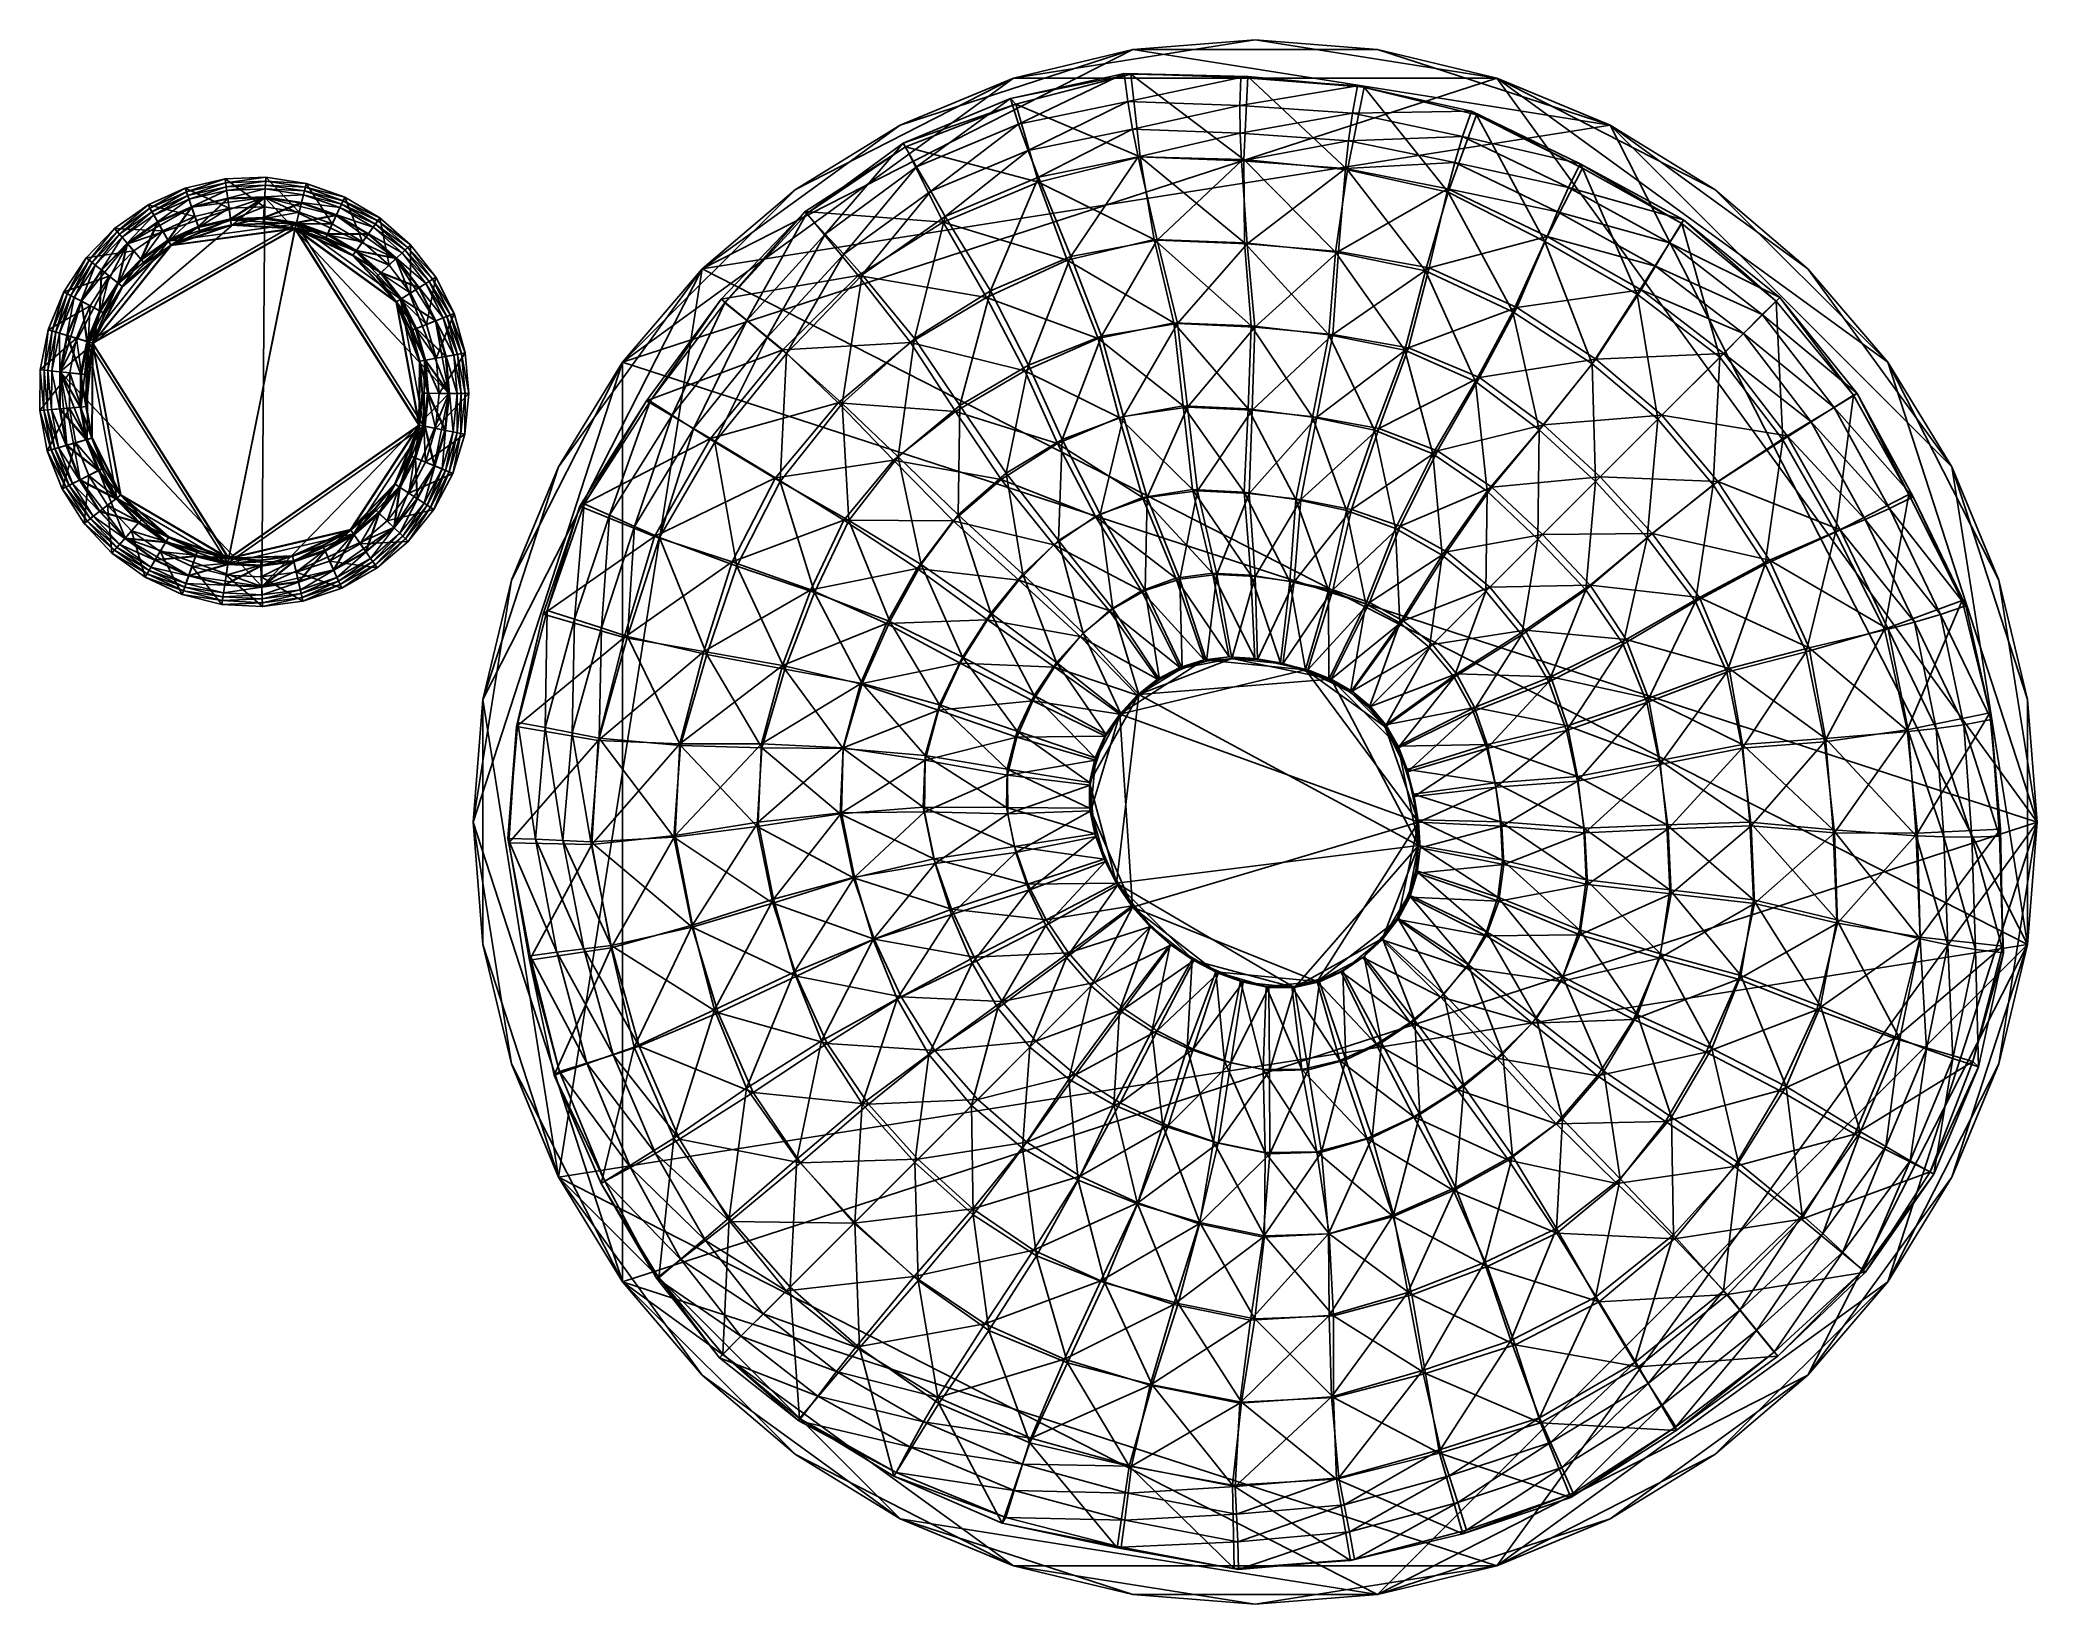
# Model space of a CAD drawing. Header units: centimetres. Extents: x -12 to 12, y -9.4 to 9.4.
import ezdxf

# ---------------------------------------------------------------- set-up
doc = ezdxf.new("R2010")
doc.units = ezdxf.units.CM
doc.layers.get('0').update_dxf_attribs({"color": 194, "true_color": 0x551cb1})

msp = doc.modelspace()

# ---------------------------------------------------------------- meshes
at = {"color": 221, "true_color": 0xe5a6d7}
mesh = msp.add_polyface(dxfattribs=at)
corners = [(12.049, 0, 0.044), (11.933, 1.476, 0.044), (11.587, 2.916, 0.044), (11.021, 4.284, 0.044), (10.247, 5.546, 0.044), (9.285, 6.672, 0.044), (8.16, 7.633, 0.044), (6.897, 8.407, 0.044), (5.529, 8.974, 0.044), (4.09, 9.319, 0.044), (2.614, 9.435, 0.044), (1.138, 9.319, 0.044), (-0.302, 8.974, 0.044), (-1.67, 8.407, 0.044), (-2.932, 7.633, 0.044), (-4.058, 6.672, 0.044), (-5.02, 5.546, 0.044), (-5.793, 4.284, 0.044), (-6.36, 2.916, 0.044), (-6.706, 1.476, 0.044), (-6.822, 0, 0.044), (-6.706, -1.476, 0.044), (-6.36, -2.916, 0.044), (-5.793, -4.284, 0.044), (-5.02, -5.546, 0.044), (-4.058, -6.672, 0.044), (-2.932, -7.633, 0.044), (-1.67, -8.407, 0.044), (-0.302, -8.974, 0.044), (1.138, -9.319, 0.044), (2.614, -9.435, 0.044), (4.09, -9.319, 0.044), (5.529, -8.974, 0.044), (6.897, -8.407, 0.044), (8.16, -7.633, 0.044), (9.285, -6.672, 0.044), (10.247, -5.546, 0.044), (11.021, -4.284, 0.044), (11.587, -2.916, 0.044), (11.933, -1.476, 0.044), (12.049, 0, 0.149), (11.933, 1.476, 0.149), (11.587, 2.916, 0.149), (11.021, 4.284, 0.149), (10.247, 5.546, 0.149), (9.285, 6.672, 0.149), (8.16, 7.633, 0.149), (6.897, 8.407, 0.149), (5.529, 8.974, 0.149), (4.09, 9.319, 0.149), (2.614, 9.435, 0.149), (1.138, 9.319, 0.149), (-0.302, 8.974, 0.149), (-1.67, 8.407, 0.149), (-2.932, 7.633, 0.149), (-4.058, 6.672, 0.149), (-5.02, 5.546, 0.149), (-5.793, 4.284, 0.149), (-6.36, 2.916, 0.149), (-6.706, 1.476, 0.149), (-6.822, 0, 0.149), (-6.706, -1.476, 0.149), (-6.36, -2.916, 0.149), (-5.793, -4.284, 0.149), (-5.02, -5.546, 0.149), (-4.058, -6.672, 0.149), (-2.932, -7.633, 0.149), (-1.67, -8.407, 0.149), (-0.302, -8.974, 0.149), (1.138, -9.319, 0.149), (2.614, -9.435, 0.149), (4.09, -9.319, 0.149), (5.529, -8.974, 0.149), (6.897, -8.407, 0.149), (8.16, -7.633, 0.149), (9.285, -6.672, 0.149), (10.247, -5.546, 0.149), (11.021, -4.284, 0.149), (11.587, -2.916, 0.149), (11.933, -1.476, 0.149)]
mesh.append_faces([[corners[k] for k in face] for face in [(36, 34, 32), (32, 30, 28), (28, 26, 24), (32, 28, 24), (24, 22, 20), (20, 18, 16), (24, 20, 16), (16, 14, 12), (12, 10, 8), (16, 12, 8), (8, 6, 4), (4, 2, 0), (8, 4, 0), (16, 8, 0), (24, 16, 0), (32, 24, 0), (36, 32, 0), (38, 36, 0), (43, 45, 47), (47, 49, 51), (51, 53, 55), (47, 51, 55), (55, 57, 59), (59, 61, 63), (55, 59, 63), (63, 65, 67), (67, 69, 71), (63, 67, 71), (71, 73, 75), (75, 77, 79), (71, 75, 79), (63, 71, 79), (55, 63, 79), (47, 55, 79), (43, 47, 79), (41, 43, 79)]], dxfattribs={"vtx0": -1, "vtx1": -1, "vtx2": -1, "color": 221})
mesh.append_faces([[corners[k] for k in face] for face in [(39, 38, 0), (40, 41, 79)]], dxfattribs={"vtx1": -1, "color": 221})
mesh.append_faces([[corners[k] for k in face] for face in [(0, 1, 41), (41, 40, 0), (1, 2, 42), (42, 41, 1), (2, 3, 43), (43, 42, 2), (3, 4, 44), (44, 43, 3), (4, 5, 45), (45, 44, 4), (5, 6, 46), (46, 45, 5), (6, 7, 47), (47, 46, 6), (7, 8, 48), (48, 47, 7), (8, 9, 49), (49, 48, 8), (9, 10, 50), (50, 49, 9), (10, 11, 51), (51, 50, 10), (11, 12, 52), (52, 51, 11), (12, 13, 53), (53, 52, 12), (13, 14, 54), (54, 53, 13), (14, 15, 55), (55, 54, 14), (15, 16, 56), (56, 55, 15), (16, 17, 57), (57, 56, 16), (17, 18, 58), (58, 57, 17), (18, 19, 59), (59, 58, 18), (19, 20, 60), (60, 59, 19), (20, 21, 61), (61, 60, 20), (21, 22, 62), (62, 61, 21), (22, 23, 63), (63, 62, 22), (23, 24, 64), (64, 63, 23), (24, 25, 65), (65, 64, 24), (25, 26, 66), (66, 65, 25), (26, 27, 67), (67, 66, 26), (27, 28, 68), (68, 67, 27), (28, 29, 69), (69, 68, 28), (29, 30, 70), (70, 69, 29), (30, 31, 71), (71, 70, 30), (31, 32, 72), (72, 71, 31), (32, 33, 73), (73, 72, 32), (33, 34, 74), (74, 73, 33), (34, 35, 75), (75, 74, 34), (35, 36, 76), (76, 75, 35), (36, 37, 77), (77, 76, 36), (37, 38, 78), (78, 77, 37), (38, 39, 79), (79, 78, 38), (39, 0, 40), (40, 79, 39), (38, 37, 36), (36, 35, 34), (34, 33, 32), (32, 31, 30), (30, 29, 28), (28, 27, 26), (26, 25, 24), (24, 23, 22), (22, 21, 20), (20, 19, 18), (18, 17, 16), (16, 15, 14), (14, 13, 12), (12, 11, 10), (10, 9, 8), (8, 7, 6), (6, 5, 4), (4, 3, 2), (2, 1, 0), (41, 42, 43), (43, 44, 45), (45, 46, 47), (47, 48, 49), (49, 50, 51), (51, 52, 53), (53, 54, 55), (55, 56, 57), (57, 58, 59), (59, 60, 61), (61, 62, 63), (63, 64, 65), (65, 66, 67), (67, 68, 69), (69, 70, 71), (71, 72, 73), (73, 74, 75), (75, 76, 77), (77, 78, 79)]], dxfattribs={"vtx2": -1, "color": 221})
mesh = msp.add_polyface(dxfattribs=at)
corners = [(2.527, 8.995, 0.086), (1.115, 9.023, 0.166), (1.035, 9.03, 0.666), (2.443, 8.982, 0.586), (-0.275, 8.661, 0.068), (-0.338, 8.728, 0.568), (1.134, 8.359, 0.736), (2.434, 8.311, 0.68), (2.43, 8.646, 0.668), (1.076, 8.693, 0.739), (-0.125, 8.101, 0.651), (-0.24, 8.418, 0.648), (-1.3, 7.609, 0.62), (1.202, 8.026, 0.661), (2.449, 7.978, 0.619), (-0.002, 7.778, 0.582), (-1.125, 7.306, 0.561), (-1.473, 7.904, 0.608), (1.432, 7.021, 0.637), (2.518, 6.974, 0.627), (0.391, 6.822, 0.576), (-0.579, 6.407, 0.58), (1.676, 6.014, 0.623), (2.611, 5.971, 0.609), (0.762, 5.861, 0.596), (-0.119, 5.511, 0.601), (-1.606, 8.145, 0.024), (0, 7.72, 0.036), (1.225, 8.026, 0.115), (2.479, 7.992, 0.073), (-1.152, 7.235, 0.015), (0.346, 6.779, 0.03), (-0.626, 6.328, 0.034), (1.395, 7.026, 0.091), (2.484, 6.989, 0.081), (0.718, 5.834, 0.05), (1.631, 6.024, 0.077), (2.566, 5.986, 0.063)]
mesh.append_faces([[corners[k] for k in face] for face in [(0, 1, 2), (2, 3, 0), (1, 4, 5), (5, 2, 1), (6, 7, 8), (8, 9, 6), (10, 6, 9), (9, 11, 10), (12, 10, 11), (13, 14, 7), (7, 6, 13), (3, 2, 9), (9, 8, 3), (15, 13, 6), (6, 10, 15), (2, 5, 11), (11, 9, 2), (16, 15, 10), (17, 11, 5), (14, 13, 18), (18, 19, 14), (13, 15, 20), (20, 18, 13), (15, 16, 21), (21, 20, 15), (19, 18, 22), (22, 23, 19), (18, 20, 24), (24, 22, 18), (20, 21, 25), (26, 4, 27), (4, 1, 28), (28, 27, 4), (1, 0, 29), (29, 28, 1), (30, 27, 31), (31, 32, 30), (27, 28, 33), (33, 31, 27), (28, 29, 34), (34, 33, 28), (32, 31, 35), (31, 33, 36), (33, 34, 37), (37, 36, 33)]], dxfattribs={"vtx2": -1, "color": 221})
mesh = msp.add_polyface(dxfattribs=at)
corners = [(5.287, 8.53, 0.093), (3.931, 8.867, 0.083), (3.851, 8.883, 0.583), (5.224, 8.575, 0.593), (2.527, 8.995, 0.086), (2.443, 8.982, 0.586), (6.395, 7.654, 0.625), (5.116, 8.272, 0.68), (5.024, 7.958, 0.688), (3.74, 8.219, 0.666), (3.787, 8.553, 0.663), (2.434, 8.311, 0.68), (2.43, 8.646, 0.668), (6.264, 7.36, 0.655), (4.94, 7.639, 0.619), (3.704, 7.883, 0.596), (2.449, 7.978, 0.619), (6.136, 7.062, 0.61), (4.714, 6.685, 0.597), (5.771, 6.209, 0.645), (3.62, 6.882, 0.58), (2.518, 6.974, 0.627), (4.465, 5.72, 0.6), (3.55, 5.881, 0.571), (2.611, 5.971, 0.609), (3.727, 7.87, 0.05), (2.479, 7.992, 0.073), (4.942, 7.597, 0.073), (6.109, 7.004, 0.064), (3.583, 6.873, 0.034), (2.484, 6.989, 0.081), (4.669, 6.649, 0.051), (5.724, 6.154, 0.099), (3.505, 5.876, 0.025), (2.566, 5.986, 0.063), (4.42, 5.692, 0.054), (5.275, 5.314, 0.123)]
mesh.append_faces([[corners[k] for k in face] for face in [(0, 1, 2), (2, 3, 0), (1, 4, 5), (5, 2, 1), (6, 7, 8), (9, 8, 7), (7, 10, 9), (11, 9, 10), (10, 12, 11), (13, 8, 14), (15, 14, 8), (8, 9, 15), (3, 2, 10), (10, 7, 3), (16, 15, 9), (9, 11, 16), (2, 5, 12), (12, 10, 2), (17, 14, 18), (18, 19, 17), (14, 15, 20), (20, 18, 14), (15, 16, 21), (21, 20, 15), (19, 18, 22), (18, 20, 23), (23, 22, 18), (20, 21, 24), (24, 23, 20), (4, 1, 25), (25, 26, 4), (1, 0, 27), (27, 25, 1), (28, 27, 0), (26, 25, 29), (29, 30, 26), (25, 27, 31), (31, 29, 25), (27, 28, 32), (32, 31, 27), (30, 29, 33), (33, 34, 30), (29, 31, 35), (35, 33, 29), (31, 32, 36)]], dxfattribs={"vtx2": -1, "color": 221})
mesh = msp.add_polyface(dxfattribs=at)
corners = [(-0.275, 8.661, 0.068), (-1.606, 8.145, 0.024), (-1.635, 8.19, 0.524), (-0.338, 8.728, 0.568), (-2.817, 7.367, 0.093), (-2.799, 7.339, 0.593), (-3.829, 6.307, 0.125), (-3.784, 6.263, 0.625), (-4.729, 5.082, 0.183), (-4.685, 5.077, 0.683), (-0.24, 8.418, 0.648), (-1.473, 7.904, 0.608), (-1.3, 7.609, 0.62), (-2.35, 6.849, 0.663), (-2.575, 7.093, 0.662), (-3.274, 5.847, 0.688), (-3.521, 6.05, 0.691), (-4.161, 4.745, 0.759), (-0.125, 8.101, 0.651), (-1.125, 7.306, 0.561), (-2.129, 6.602, 0.598), (-3.042, 5.652, 0.618), (-3.907, 4.583, 0.683), (-4.42, 4.91, 0.759), (-1.498, 5.832, 0.623), (-0.579, 6.407, 0.58), (-2.368, 5.049, 0.634), (-0.95, 5.027, 0.654), (-3.086, 5.698, 0.072), (-2.177, 6.595, 0.052), (-1.152, 7.235, 0.015), (0, 7.72, 0.036), (-1.543, 5.785, 0.077), (-2.417, 5.059, 0.088), (-0.626, 6.328, 0.034), (-1, 4.952, 0.108), (-0.165, 5.442, 0.055)]
mesh.append_faces([[corners[k] for k in face] for face in [(0, 1, 2), (2, 3, 0), (1, 4, 5), (5, 2, 1), (4, 6, 7), (7, 5, 4), (6, 8, 9), (9, 7, 6), (10, 11, 12), (13, 12, 11), (11, 14, 13), (15, 13, 14), (14, 16, 15), (17, 15, 16), (18, 12, 19), (3, 2, 11), (20, 19, 12), (12, 13, 20), (2, 5, 14), (14, 11, 2), (21, 20, 13), (13, 15, 21), (5, 7, 16), (16, 14, 5), (22, 21, 15), (7, 9, 23), (23, 16, 7), (19, 20, 24), (24, 25, 19), (20, 21, 26), (26, 24, 20), (25, 24, 27), (8, 6, 28), (6, 4, 29), (29, 28, 6), (4, 1, 30), (30, 29, 4), (31, 30, 1), (28, 29, 32), (32, 33, 28), (29, 30, 34), (34, 32, 29), (33, 32, 35), (32, 34, 36), (36, 35, 32)]], dxfattribs={"vtx2": -1, "color": 221})
mesh = msp.add_polyface(dxfattribs=at)
corners = [(7.763, 7.22, 0.009), (6.566, 7.888, 0.02), (6.537, 7.941, 0.52), (7.781, 7.264, 0.509), (5.287, 8.53, 0.093), (5.224, 8.575, 0.593), (6.264, 7.36, 0.655), (7.444, 6.706, 0.678), (7.612, 6.988, 0.631), (6.395, 7.654, 0.625), (5.024, 7.958, 0.688), (6.136, 7.062, 0.61), (7.272, 6.419, 0.648), (4.94, 7.639, 0.619), (5.116, 8.272, 0.68), (8.268, 5.654, 0.728), (6.724, 5.585, 0.701), (7.523, 4.91, 0.772), (5.771, 6.209, 0.645), (8.199, 4.11, 0.802), (6.779, 4.165, 0.74), (7.403, 3.479, 0.742), (6.093, 4.79, 0.707), (5.321, 5.361, 0.669), (6.083, 3.469, 0.708), (6.655, 2.858, 0.72), (5.472, 4.041, 0.696), (6.109, 7.004, 0.064), (7.224, 6.367, 0.102), (6.679, 5.528, 0.155), (5.724, 6.154, 0.099), (8.223, 5.609, 0.182), (7.474, 4.86, 0.226), (6.042, 4.732, 0.161), (5.275, 5.314, 0.123), (6.723, 4.109, 0.194), (8.142, 4.066, 0.256), (7.346, 3.429, 0.196), (6.025, 3.411, 0.162), (5.414, 3.99, 0.15), (6.604, 2.801, 0.174)]
mesh.append_faces([[corners[k] for k in face] for face in [(0, 1, 2), (2, 3, 0), (1, 4, 5), (5, 2, 1), (6, 7, 8), (8, 9, 6), (10, 6, 9), (11, 12, 7), (7, 6, 11), (3, 2, 9), (9, 8, 3), (13, 11, 6), (2, 5, 14), (14, 9, 2), (15, 12, 16), (16, 17, 15), (12, 11, 18), (18, 16, 12), (19, 17, 20), (20, 21, 19), (17, 16, 22), (22, 20, 17), (16, 18, 23), (23, 22, 16), (21, 20, 24), (24, 25, 21), (20, 22, 26), (26, 24, 20), (4, 1, 27), (1, 0, 28), (28, 27, 1), (27, 28, 29), (29, 30, 27), (28, 31, 32), (32, 29, 28), (30, 29, 33), (33, 34, 30), (29, 32, 35), (35, 33, 29), (32, 36, 37), (37, 35, 32), (33, 35, 38), (38, 39, 33), (35, 37, 40), (40, 38, 35)]], dxfattribs={"vtx2": -1, "color": 221})
at = {"color": 191, "true_color": 0xb89be5}
mesh = msp.add_polyface(dxfattribs=at)
corners = [(-9.815, 7.758, 9.948), (-9.322, 7.778, 9.948), (-9.342, 7.421, 0.14), (-9.767, 7.404, 0.14), (-10.295, 7.646, 9.948), (-10.18, 7.307, 0.14), (-10.745, 7.445, 9.948), (-10.568, 7.133, 0.14), (-11.148, 7.162, 9.948), (-9.747, 7.262, -0.004), (-10.135, 7.171, -0.004), (-9.33, 7.638, 9.953), (-9.796, 7.619, 9.953), (-9.783, 7.525, 7.269), (-10.219, 7.422, 7.269), (-10.25, 7.513, 9.953), (-10.629, 7.24, 7.269), (-10.676, 7.322, 9.953), (-9.349, 7.292, 0.195), (-9.749, 7.276, 0.195), (-9.74, 7.206, 0.125), (-9.802, 7.665, 10), (-9.327, 7.684, 10), (-9.325, 7.731, 9.998), (-9.809, 7.712, 9.998), (-10.265, 7.557, 10), (-10.28, 7.601, 9.998), (-10.699, 7.363, 10), (-10.722, 7.404, 9.998), (-11.088, 7.091, 10), (-11.057, 7.055, 9.953), (-11.118, 7.126, 9.998), (-9.335, 7.542, 7.269), (-10.139, 7.185, 0.195), (-10.505, 7.021, 0.195), (-9.35, 7.285, 0.195), (-9.749, 7.27, 0.195), (-9.739, 7.2, 0.125), (-9.336, 7.535, 7.248), (-9.782, 7.518, 7.248), (-10.137, 7.179, 0.195), (-10.217, 7.416, 7.248), (-10.625, 7.233, 7.248), (-10.502, 7.016, 0.195), (-10.991, 6.977, 7.248)]
mesh.append_faces([[corners[k] for k in face] for face in [(38, 41, 44)]], dxfattribs={"vtx0": -1, "vtx1": -1, "vtx2": -1, "color": 191})
mesh.append_faces([[corners[k] for k in face] for face in [(0, 1, 2), (2, 3, 0), (4, 0, 3), (3, 5, 4), (6, 4, 5), (5, 7, 6), (8, 6, 7), (9, 3, 2), (10, 5, 3), (3, 9, 10), (11, 12, 13), (14, 13, 12), (12, 15, 14), (16, 14, 15), (15, 17, 16), (18, 19, 20), (21, 22, 23), (23, 24, 21), (25, 21, 24), (24, 26, 25), (27, 25, 26), (26, 28, 27), (29, 27, 28), (12, 11, 22), (22, 21, 12), (1, 0, 24), (24, 23, 1), (15, 12, 21), (21, 25, 15), (0, 4, 26), (26, 24, 0), (17, 15, 25), (25, 27, 17), (4, 6, 28), (28, 26, 4), (30, 17, 27), (31, 28, 6), (32, 13, 19), (33, 19, 13), (13, 14, 33), (34, 33, 14), (14, 16, 34), (35, 36, 37), (38, 39, 36), (40, 36, 39), (39, 41, 40), (41, 42, 43), (38, 39, 41)]], dxfattribs={"vtx2": -1, "color": 191})
mesh = msp.add_polyface(dxfattribs=at)
corners = [(-8.37, 7.539, 9.948), (-7.946, 7.289, 9.948), (-8.155, 6.999, 0.14), (-8.522, 7.215, 0.14), (-8.835, 7.704, 9.948), (-8.922, 7.357, 0.14), (-9.322, 7.778, 9.948), (-9.342, 7.421, 0.14), (-9.747, 7.262, -0.004), (-9.35, 7.278, -0.004), (-8.957, 7.218, -0.004), (-8.028, 7.175, 9.953), (-8.43, 7.412, 9.953), (-8.47, 7.325, 7.269), (-8.892, 7.475, 7.269), (-8.869, 7.568, 9.953), (-9.335, 7.542, 7.269), (-9.33, 7.638, 9.953), (-9.783, 7.525, 7.269), (-8.953, 7.232, 0.195), (-9.349, 7.292, 0.195), (-9.353, 7.221, 0.125), (-9.74, 7.206, 0.125), (-8.41, 7.454, 10), (-8, 7.213, 10), (-7.973, 7.251, 9.998), (-8.39, 7.496, 9.998), (-8.858, 7.613, 10), (-8.846, 7.658, 9.998), (-9.327, 7.684, 10), (-9.325, 7.731, 9.998), (-8.576, 7.098, 0.195), (-9.749, 7.276, 0.195), (-8.955, 7.225, 0.195), (-9.35, 7.285, 0.195), (-9.354, 7.215, 0.125), (-9.739, 7.2, 0.125), (-8.473, 7.319, 7.248), (-8.894, 7.468, 7.248), (-9.336, 7.535, 7.248), (-9.749, 7.27, 0.195)]
mesh.append_faces([[corners[k] for k in face] for face in [(0, 1, 2), (2, 3, 0), (4, 0, 3), (3, 5, 4), (6, 4, 5), (5, 7, 6), (8, 9, 10), (10, 5, 3), (9, 7, 5), (5, 10, 9), (7, 9, 8), (11, 12, 13), (14, 13, 12), (12, 15, 14), (16, 14, 15), (15, 17, 16), (18, 16, 17), (19, 20, 21), (22, 21, 20), (23, 24, 25), (25, 26, 23), (27, 23, 26), (26, 28, 27), (29, 27, 28), (28, 30, 29), (12, 11, 24), (24, 23, 12), (1, 0, 26), (26, 25, 1), (15, 12, 23), (23, 27, 15), (0, 4, 28), (28, 26, 0), (17, 15, 27), (27, 29, 17), (4, 6, 30), (30, 28, 4), (19, 31, 13), (13, 14, 19), (20, 19, 14), (14, 16, 20), (32, 20, 16), (33, 34, 35), (36, 35, 34), (37, 38, 33), (34, 33, 38), (38, 39, 34), (40, 34, 39), (37, 38, 39)]], dxfattribs={"vtx2": -1, "color": 191})
mesh = msp.add_polyface(dxfattribs=at)
corners = [(-10.568, 7.133, 0.14), (-10.916, 6.89, 0.14), (-11.148, 7.162, 9.948), (-11.1, 6.495, -0.004), (-10.823, 6.781, -0.004), (-10.498, 7.009, -0.004), (-10.135, 7.171, -0.004), (-9.747, 7.262, -0.004), (-8.957, 7.218, -0.004), (-11.469, 5.794, -0.004), (-9.78, 3.121, -0.004), (-10.18, 7.307, 0.14), (-10.996, 6.983, 7.269), (-10.629, 7.24, 7.269), (-10.676, 7.322, 9.953), (-11.057, 7.055, 9.953), (-9.74, 7.206, 0.125), (-10.117, 7.118, 0.125), (-10.47, 6.96, 0.125), (-8.971, 7.163, 0.125), (-10.787, 6.738, 0.125), (-11.056, 6.46, 0.125), (-11.415, 5.778, 0.125), (-9.772, 3.177, 0.125), (-9.749, 7.276, 0.195), (-10.139, 7.185, 0.195), (-10.505, 7.021, 0.195), (-10.833, 6.791, 0.195), (-10.722, 7.404, 9.998), (-11.118, 7.126, 9.998), (-11.088, 7.091, 10), (-10.699, 7.363, 10), (-9.739, 7.2, 0.125), (-10.115, 7.112, 0.125), (-10.467, 6.954, 0.125), (-8.972, 7.157, 0.125), (-10.783, 6.733, 0.125), (-11.051, 6.456, 0.125), (-11.409, 5.776, 0.125), (-9.771, 3.183, 0.125), (-9.749, 7.27, 0.195), (-10.137, 7.179, 0.195), (-10.502, 7.016, 0.195), (-10.829, 6.787, 0.195), (-10.217, 7.416, 7.248), (-10.625, 7.233, 7.248), (-10.991, 6.977, 7.248), (-11.106, 6.5, 0.195), (-9.336, 7.535, 7.248), (-11.804, 5.431, 7.248), (-9.373, 2.841, 7.248)]
mesh.append_faces([[corners[k] for k in face] for face in [(5, 7, 8), (9, 5, 8), (9, 8, 10), (19, 16, 18), (19, 18, 22), (23, 19, 22), (35, 32, 34), (34, 37, 38), (35, 34, 38), (39, 35, 38), (48, 46, 49), (50, 48, 49)]], dxfattribs={"vtx0": -1, "vtx1": -1, "vtx2": -1, "color": 191})
mesh.append_faces([[corners[k] for k in face] for face in [(0, 1, 2), (3, 4, 5), (5, 6, 7), (5, 0, 11), (11, 6, 5), (4, 1, 0), (0, 5, 4), (1, 4, 3), (12, 13, 14), (14, 15, 12), (16, 17, 18), (18, 20, 21), (24, 25, 17), (17, 16, 24), (25, 26, 18), (18, 17, 25), (26, 27, 20), (20, 18, 26), (21, 20, 27), (28, 29, 30), (31, 30, 15), (27, 26, 13), (13, 12, 27), (32, 33, 34), (34, 36, 37), (40, 41, 33), (33, 32, 40), (41, 42, 34), (34, 33, 41), (42, 43, 36), (36, 34, 42), (37, 36, 43), (42, 41, 44), (43, 42, 45), (45, 46, 43), (47, 43, 46), (44, 45, 46)]], dxfattribs={"vtx2": -1, "color": 191})
mesh = msp.add_polyface(dxfattribs=at)
corners = [(-7.836, 6.719, 0.14), (-8.155, 6.999, 0.14), (-7.946, 7.289, 9.948), (-8.957, 7.218, -0.004), (-8.582, 7.085, -0.004), (-8.239, 6.883, -0.004), (-7.941, 6.62, -0.004), (-7.698, 6.306, -0.004), (-7.415, 4.777, -0.004), (-8.522, 7.215, 0.14), (-7.678, 6.867, 9.953), (-8.028, 7.175, 9.953), (-8.084, 7.098, 7.269), (-8.47, 7.325, 7.269), (-7.745, 6.276, 0.125), (-7.982, 6.582, 0.125), (-8.272, 6.838, 0.125), (-8.606, 7.034, 0.125), (-8.971, 7.163, 0.125), (-7.471, 4.788, 0.125), (-9.353, 7.221, 0.125), (-9.74, 7.206, 0.125), (-7.931, 6.63, 0.195), (-8.231, 6.895, 0.195), (-8.576, 7.098, 0.195), (-8.953, 7.232, 0.195), (-7.747, 6.802, 7.269), (-7.75, 6.273, 0.125), (-7.986, 6.578, 0.125), (-8.276, 6.833, 0.125), (-8.609, 7.028, 0.125), (-8.972, 7.157, 0.125), (-7.477, 4.789, 0.125), (-9.354, 7.215, 0.125), (-9.739, 7.2, 0.125), (-7.935, 6.626, 0.195), (-8.235, 6.89, 0.195), (-8.579, 7.092, 0.195), (-8.955, 7.225, 0.195), (-7.753, 6.797, 7.248), (-8.088, 7.092, 7.248), (-8.473, 7.319, 7.248), (-9.336, 7.535, 7.248), (-7.116, 5.17, 7.248), (-9.373, 2.841, 7.248)]
mesh.append_faces([[corners[k] for k in face] for face in [(3, 5, 7), (3, 7, 8), (14, 16, 18), (19, 14, 18), (27, 29, 31), (32, 27, 31), (39, 41, 42), (43, 39, 42), (44, 43, 42)]], dxfattribs={"vtx0": -1, "vtx1": -1, "vtx2": -1, "color": 191})
mesh.append_faces([[corners[k] for k in face] for face in [(0, 1, 2), (3, 4, 5), (5, 6, 7), (5, 1, 0), (0, 6, 5), (4, 9, 1), (1, 5, 4), (9, 4, 3), (10, 11, 12), (13, 12, 11), (14, 15, 16), (16, 17, 18), (18, 20, 21), (22, 23, 16), (16, 15, 22), (23, 24, 17), (17, 16, 23), (24, 25, 18), (18, 17, 24), (20, 18, 25), (23, 22, 26), (26, 12, 23), (24, 23, 12), (12, 13, 24), (27, 28, 29), (29, 30, 31), (31, 33, 34), (35, 36, 29), (29, 28, 35), (36, 37, 30), (30, 29, 36), (37, 38, 31), (31, 30, 37), (33, 31, 38), (36, 35, 39), (39, 40, 36), (37, 36, 40), (40, 41, 37), (38, 37, 41), (39, 40, 41)]], dxfattribs={"vtx2": -1, "color": 191})
mesh = msp.add_polyface(dxfattribs=at)
corners = [(-11.491, 6.808, 9.948), (-11.148, 7.162, 9.948), (-10.916, 6.89, 0.14), (-11.212, 6.585, 0.14), (-11.761, 6.395, 9.948), (-11.445, 6.229, 0.14), (-11.948, 5.939, 9.948), (-11.469, 5.794, -0.004), (-11.318, 6.162, -0.004), (-11.1, 6.495, -0.004), (-10.498, 7.009, -0.004), (-11.307, 6.661, 7.269), (-10.996, 6.983, 7.269), (-11.057, 7.055, 9.953), (-11.382, 6.72, 9.953), (-11.553, 6.286, 7.269), (-11.637, 6.33, 9.953), (-11.723, 5.871, 7.269), (-11.056, 6.46, 0.125), (-11.268, 6.136, 0.125), (-11.415, 5.778, 0.125), (-10.47, 6.96, 0.125), (-10.833, 6.791, 0.195), (-11.111, 6.504, 0.195), (-11.33, 6.169, 0.195), (-11.418, 6.749, 10), (-11.088, 7.091, 10), (-11.118, 7.126, 9.998), (-11.455, 6.779, 9.998), (-11.678, 6.352, 10), (-11.72, 6.373, 9.998), (-11.858, 5.912, 10), (-10.745, 7.445, 9.948), (-11.814, 5.899, 9.953), (-11.903, 5.926, 9.998), (-11.051, 6.456, 0.125), (-11.263, 6.133, 0.125), (-11.409, 5.776, 0.125), (-10.829, 6.787, 0.195), (-11.106, 6.5, 0.195), (-11.325, 6.166, 0.195), (-10.991, 6.977, 7.248), (-11.302, 6.656, 7.248), (-11.546, 6.282, 7.248), (-11.804, 5.431, 7.248)]
mesh.append_faces([[corners[k] for k in face] for face in [(7, 9, 10), (21, 18, 20), (41, 43, 44)]], dxfattribs={"vtx0": -1, "vtx1": -1, "vtx2": -1, "color": 191})
mesh.append_faces([[corners[k] for k in face] for face in [(0, 1, 2), (2, 3, 0), (4, 0, 3), (3, 5, 4), (6, 4, 5), (7, 8, 9), (9, 3, 2), (8, 5, 3), (3, 9, 8), (11, 12, 13), (13, 14, 11), (15, 11, 14), (14, 16, 15), (17, 15, 16), (18, 19, 20), (22, 23, 18), (23, 24, 19), (19, 18, 23), (25, 26, 27), (27, 28, 25), (29, 25, 28), (28, 30, 29), (31, 29, 30), (32, 1, 27), (14, 13, 26), (26, 25, 14), (1, 0, 28), (28, 27, 1), (16, 14, 25), (25, 29, 16), (0, 4, 30), (30, 28, 0), (33, 16, 29), (34, 30, 4), (23, 22, 12), (12, 11, 23), (24, 23, 11), (11, 15, 24), (35, 36, 37), (38, 39, 35), (39, 40, 36), (36, 35, 39), (41, 42, 39), (40, 39, 42), (42, 43, 40), (41, 42, 43)]], dxfattribs={"vtx2": -1, "color": 191})
mesh = msp.add_polyface(dxfattribs=at)
corners = [(-7.274, 6.573, 9.948), (-7.052, 6.133, 9.948), (-7.385, 6.003, 0.14), (-7.576, 6.382, 0.14), (-7.576, 6.963, 9.948), (-7.836, 6.719, 0.14), (-7.946, 7.289, 9.948), (-7.698, 6.306, -0.004), (-7.518, 5.951, -0.004), (-7.941, 6.62, -0.004), (-7.473, 6.448, 7.269), (-7.271, 6.048, 7.269), (-7.182, 6.082, 9.953), (-7.393, 6.498, 9.953), (-7.747, 6.802, 7.269), (-7.678, 6.867, 9.953), (-8.084, 7.098, 7.269), (-7.505, 5.956, 0.195), (-7.686, 6.313, 0.195), (-7.745, 6.276, 0.125), (-7.571, 5.93, 0.125), (-7.931, 6.63, 0.195), (-7.982, 6.582, 0.125), (-7.353, 6.523, 10), (-7.139, 6.099, 10), (-7.095, 6.116, 9.998), (-7.314, 6.548, 9.998), (-7.644, 6.899, 10), (-7.61, 6.931, 9.998), (-8, 7.213, 10), (-7.973, 7.251, 9.998), (-8.028, 7.175, 9.953), (-7.511, 5.954, 0.195), (-7.691, 6.31, 0.195), (-7.75, 6.273, 0.125), (-7.576, 5.928, 0.125), (-7.935, 6.626, 0.195), (-7.986, 6.578, 0.125), (-7.278, 6.045, 7.248), (-7.479, 6.444, 7.248), (-7.753, 6.797, 7.248)]
mesh.append_faces([[corners[k] for k in face] for face in [(0, 1, 2), (2, 3, 0), (4, 0, 3), (3, 5, 4), (6, 4, 5), (7, 3, 2), (2, 8, 7), (9, 5, 3), (3, 7, 9), (10, 11, 12), (12, 13, 10), (14, 10, 13), (13, 15, 14), (16, 14, 15), (17, 18, 19), (19, 20, 17), (18, 21, 22), (22, 19, 18), (23, 24, 25), (25, 26, 23), (27, 23, 26), (26, 28, 27), (29, 27, 28), (28, 30, 29), (13, 12, 24), (24, 23, 13), (1, 0, 26), (26, 25, 1), (15, 13, 23), (23, 27, 15), (0, 4, 28), (28, 26, 0), (31, 15, 27), (27, 29, 31), (4, 6, 30), (30, 28, 4), (18, 17, 11), (11, 10, 18), (21, 18, 10), (10, 14, 21), (32, 33, 34), (34, 35, 32), (33, 36, 37), (37, 34, 33), (33, 32, 38), (38, 39, 33), (36, 33, 39), (39, 40, 36), (38, 39, 40)]], dxfattribs={"vtx2": -1, "color": 191})
at = {"color": 221, "true_color": 0xe5a6d7}
mesh = msp.add_polyface(dxfattribs=at)
corners = [(11.144, 2.674, 0.162), (10.502, 3.952, 0.251), (10.555, 3.924, 0.751), (9.833, 5.15, 0.204), (9.877, 5.168, 0.704), (8.899, 6.285, 0.085), (8.944, 6.33, 0.585), (7.763, 7.22, 0.009), (7.781, 7.264, 0.509), (10.885, 2.502, 0.753), (10.267, 3.782, 0.845), (9.974, 3.651, 0.859), (9.32, 4.83, 0.855), (9.601, 4.999, 0.819), (8.508, 5.894, 0.756), (8.734, 6.121, 0.706), (7.444, 6.706, 0.678), (7.612, 6.988, 0.631), (11.189, 2.61, 0.662), (9.033, 4.658, 0.81), (9.675, 3.523, 0.793), (8.268, 5.654, 0.728), (7.272, 6.419, 0.648), (8.199, 4.11, 0.802), (8.822, 3.157, 0.759), (7.523, 4.91, 0.772), (7.403, 3.479, 0.742), (8.223, 5.609, 0.182), (7.224, 6.367, 0.102), (8.981, 4.611, 0.264), (9.617, 3.495, 0.247), (10.21, 2.328, 0.168), (8.142, 4.066, 0.256), (7.474, 4.86, 0.226), (8.768, 3.11, 0.213), (7.927, 2.661, 0.184), (7.346, 3.429, 0.196)]
mesh.append_faces([[corners[k] for k in face] for face in [(0, 1, 2), (1, 3, 4), (4, 2, 1), (3, 5, 6), (6, 4, 3), (5, 7, 8), (8, 6, 5), (9, 10, 11), (12, 11, 10), (10, 13, 12), (14, 12, 13), (13, 15, 14), (16, 14, 15), (15, 17, 16), (18, 2, 10), (19, 20, 11), (11, 12, 19), (2, 4, 13), (13, 10, 2), (21, 19, 12), (12, 14, 21), (4, 6, 15), (15, 13, 4), (22, 21, 14), (14, 16, 22), (6, 8, 17), (17, 15, 6), (20, 19, 23), (23, 24, 20), (19, 21, 25), (25, 23, 19), (24, 23, 26), (7, 5, 27), (27, 28, 7), (5, 3, 29), (29, 27, 5), (3, 1, 30), (30, 29, 3), (31, 30, 1), (27, 29, 32), (32, 33, 27), (29, 30, 34), (34, 32, 29), (32, 34, 35), (35, 36, 32)]], dxfattribs={"vtx2": -1, "color": 221})
at = {"color": 191, "true_color": 0xb89be5}
mesh = msp.add_polyface(dxfattribs=at)
corners = [(-8.554, 3.148, 0.14), (-8.184, 3.358, 0.14), (-7.979, 3.065, 9.948), (-7.604, 3.385, 9.948), (-7.716, 4.044, -0.004), (-7.964, 3.733, -0.004), (-8.266, 3.475, -0.004), (-8.612, 3.279, -0.004), (-8.989, 3.152, -0.004), (-9.78, 3.121, -0.004), (-7.415, 4.777, -0.004), (-8.957, 7.218, -0.004), (-7.861, 3.634, 0.14), (-7.773, 3.549, 7.269), (-8.114, 3.258, 7.269), (-8.06, 3.18, 9.953), (-9.772, 3.177, 0.125), (-9.385, 3.155, 0.125), (-9.002, 3.207, 0.125), (-8.635, 3.331, 0.125), (-8.299, 3.522, 0.125), (-8.004, 3.773, 0.125), (-7.763, 4.075, 0.125), (-7.471, 4.788, 0.125), (-8.971, 7.163, 0.125), (-8.986, 3.138, 0.195), (-8.607, 3.266, 0.195), (-8.258, 3.464, 0.195), (-7.954, 3.724, 0.195), (-7.705, 3.483, 9.953), (-8.033, 3.142, 10), (-8.504, 3.037, 7.269), (-9.771, 3.183, 0.125), (-9.386, 3.161, 0.125), (-9.003, 3.213, 0.125), (-8.638, 3.336, 0.125), (-8.302, 3.527, 0.125), (-8.009, 3.777, 0.125), (-7.768, 4.078, 0.125), (-7.477, 4.789, 0.125), (-8.972, 7.157, 0.125), (-9.383, 3.091, 0.195), (-8.987, 3.145, 0.195), (-8.609, 3.272, 0.195), (-8.262, 3.469, 0.195), (-7.958, 3.728, 0.195), (-8.507, 3.044, 7.248), (-8.118, 3.264, 7.248), (-7.778, 3.554, 7.248), (-9.373, 2.841, 7.248), (-7.116, 5.17, 7.248)]
mesh.append_faces([[corners[k] for k in face] for face in [(6, 8, 9), (10, 6, 9), (11, 10, 9), (16, 18, 20), (16, 20, 23), (16, 23, 24), (32, 34, 36), (32, 36, 39), (32, 39, 40), (49, 48, 50)]], dxfattribs={"vtx0": -1, "vtx1": -1, "vtx2": -1, "color": 191})
mesh.append_faces([[corners[k] for k in face] for face in [(0, 1, 2), (3, 2, 1), (4, 5, 6), (6, 7, 8), (6, 1, 0), (0, 7, 6), (5, 12, 1), (1, 6, 5), (13, 14, 15), (16, 17, 18), (18, 19, 20), (20, 21, 22), (25, 26, 19), (19, 18, 25), (26, 27, 20), (20, 19, 26), (27, 28, 21), (21, 20, 27), (29, 15, 30), (27, 26, 31), (31, 14, 27), (28, 27, 14), (14, 13, 28), (32, 33, 34), (34, 35, 36), (36, 37, 38), (41, 42, 34), (34, 33, 41), (42, 43, 35), (35, 34, 42), (43, 44, 36), (36, 35, 43), (44, 45, 37), (37, 36, 44), (44, 43, 46), (46, 47, 44), (45, 44, 47), (47, 48, 45), (46, 47, 48)]], dxfattribs={"vtx2": -1, "color": 191})
mesh = msp.add_polyface(dxfattribs=at)
corners = [(-6.917, 5.659, 9.948), (-6.874, 5.168, 9.948), (-7.231, 5.171, 0.14), (-7.268, 5.595, 0.14), (-7.052, 6.133, 9.948), (-7.385, 6.003, 0.14), (-7.698, 6.306, -0.004), (-7.518, 5.951, -0.004), (-7.409, 5.569, -0.004), (-7.415, 4.777, -0.004), (-7.374, 5.172, -0.004), (-7.148, 5.617, 7.269), (-7.109, 5.17, 7.269), (-7.014, 5.17, 9.953), (-7.055, 5.634, 9.953), (-7.271, 6.048, 7.269), (-7.182, 6.082, 9.953), (-7.465, 5.558, 0.125), (-7.571, 5.93, 0.125), (-7.745, 6.276, 0.125), (-7.471, 4.788, 0.125), (-7.36, 5.172, 0.195), (-7.395, 5.571, 0.195), (-7.431, 5.173, 0.125), (-7.505, 5.956, 0.195), (-7.009, 5.642, 10), (-6.967, 5.169, 10), (-6.92, 5.169, 9.998), (-6.963, 5.651, 9.998), (-7.139, 6.099, 10), (-7.095, 6.116, 9.998), (-7.477, 4.789, 0.125), (-7.437, 5.173, 0.125), (-7.471, 5.557, 0.125), (-7.576, 5.928, 0.125), (-7.75, 6.273, 0.125), (-7.367, 5.172, 0.195), (-7.401, 5.57, 0.195), (-7.511, 5.954, 0.195), (-7.116, 5.17, 7.248), (-7.155, 5.615, 7.248), (-7.278, 6.045, 7.248), (-7.753, 6.797, 7.248)]
mesh.append_faces([[corners[k] for k in face] for face in [(6, 8, 9), (20, 17, 19), (31, 33, 35), (39, 41, 42)]], dxfattribs={"vtx0": -1, "vtx1": -1, "vtx2": -1, "color": 191})
mesh.append_faces([[corners[k] for k in face] for face in [(0, 1, 2), (2, 3, 0), (4, 0, 3), (3, 5, 4), (6, 7, 8), (8, 3, 2), (2, 10, 8), (7, 5, 3), (3, 8, 7), (11, 12, 13), (13, 14, 11), (15, 11, 14), (14, 16, 15), (17, 18, 19), (21, 22, 17), (17, 23, 21), (22, 24, 18), (18, 17, 22), (25, 26, 27), (27, 28, 25), (29, 25, 28), (28, 30, 29), (14, 13, 26), (26, 25, 14), (1, 0, 28), (28, 27, 1), (16, 14, 25), (25, 29, 16), (0, 4, 30), (30, 28, 0), (22, 21, 12), (12, 11, 22), (24, 22, 11), (11, 15, 24), (31, 32, 33), (33, 34, 35), (36, 37, 33), (33, 32, 36), (37, 38, 34), (34, 33, 37), (37, 36, 39), (39, 40, 37), (38, 37, 40), (40, 41, 38), (39, 40, 41)]], dxfattribs={"vtx2": -1, "color": 191})
at = {"color": 221, "true_color": 0xe5a6d7}
mesh = msp.add_polyface(dxfattribs=at)
corners = [(-0.119, 5.511, 0.601), (0.762, 5.861, 0.596), (0.391, 6.822, 0.576), (-0.95, 5.027, 0.654), (-0.579, 6.407, 0.58), (2.611, 5.971, 0.609), (1.676, 6.014, 0.623), (1.796, 5.005, 0.585), (2.58, 4.968, 0.581), (1.024, 4.892, 0.576), (0.285, 4.616, 0.592), (-0.392, 4.208, 0.641), (1.917, 3.995, 0.589), (2.54, 3.965, 0.607), (1.312, 3.915, 0.574), (0.746, 3.712, 0.582), (0.243, 3.396, 0.623), (-0.971, 3.707, 0.694), (-0.188, 2.99, 0.693), (2.152, 2.985, 0.655), (1.707, 2.93, 0.639), (1.287, 2.792, 0.643), (0.718, 5.834, 0.05), (-0.165, 5.442, 0.055), (-0.626, 6.328, 0.034), (1.631, 6.024, 0.077), (0.346, 6.779, 0.03), (-1, 4.952, 0.108), (0.231, 4.568, 0.046), (-0.449, 4.133, 0.095), (0.972, 4.88, 0.03), (1.747, 5.019, 0.039), (2.566, 5.986, 0.063), (2.531, 4.983, 0.035), (-1.029, 3.633, 0.148), (0.187, 3.344, 0.077), (0.688, 3.687, 0.036), (1.254, 3.916, 0.028), (1.859, 4.011, 0.043), (2.483, 3.98, 0.061), (1.658, 2.941, 0.093), (2.101, 3.002, 0.109), (2.563, 2.977, 0.127)]
mesh.append_faces([[corners[k] for k in face] for face in [(0, 1, 2), (3, 0, 4), (5, 6, 7), (7, 8, 5), (6, 1, 9), (9, 7, 6), (1, 0, 10), (10, 9, 1), (0, 3, 11), (11, 10, 0), (8, 7, 12), (12, 13, 8), (7, 9, 14), (14, 12, 7), (9, 10, 15), (15, 14, 9), (10, 11, 16), (16, 15, 10), (11, 17, 18), (18, 16, 11), (13, 12, 19), (12, 14, 20), (14, 15, 21), (22, 23, 24), (25, 22, 26), (27, 23, 28), (28, 29, 27), (23, 22, 30), (30, 28, 23), (22, 25, 31), (31, 30, 22), (25, 32, 33), (33, 31, 25), (34, 29, 35), (29, 28, 36), (36, 35, 29), (28, 30, 37), (37, 36, 28), (30, 31, 38), (38, 37, 30), (31, 33, 39), (39, 38, 31), (36, 37, 40), (37, 38, 41), (38, 39, 42)]], dxfattribs={"vtx2": -1, "color": 221})
mesh = msp.add_polyface(dxfattribs=at)
corners = [(4.465, 5.72, 0.6), (5.321, 5.361, 0.669), (5.771, 6.209, 0.645), (6.093, 4.79, 0.707), (4.814, 4.479, 0.669), (5.472, 4.041, 0.696), (4.106, 4.747, 0.618), (3.55, 5.881, 0.571), (3.357, 4.884, 0.578), (2.611, 5.971, 0.609), (2.58, 4.968, 0.581), (6.083, 3.469, 0.708), (4.927, 3.259, 0.704), (4.364, 3.57, 0.689), (3.775, 3.772, 0.659), (3.164, 3.889, 0.626), (2.54, 3.965, 0.607), (3.55, 2.8, 0.709), (3.085, 2.897, 0.689), (2.615, 2.962, 0.673), (5.275, 5.314, 0.123), (4.42, 5.692, 0.054), (4.669, 6.649, 0.051), (2.566, 5.986, 0.063), (3.505, 5.876, 0.025), (3.307, 4.883, 0.032), (2.531, 4.983, 0.035), (4.055, 4.727, 0.072), (4.76, 4.441, 0.123), (6.042, 4.732, 0.161), (5.414, 3.99, 0.15), (3.106, 3.891, 0.08), (2.483, 3.98, 0.061), (3.717, 3.759, 0.113), (4.306, 3.543, 0.143), (4.871, 3.219, 0.158), (6.025, 3.411, 0.162), (5.398, 2.785, 0.172), (3.034, 2.903, 0.143), (2.563, 2.977, 0.127), (3.501, 2.795, 0.163), (3.948, 2.632, 0.178)]
mesh.append_faces([[corners[k] for k in face] for face in [(0, 1, 2), (3, 1, 4), (4, 5, 3), (1, 0, 6), (6, 4, 1), (0, 7, 8), (8, 6, 0), (7, 9, 10), (10, 8, 7), (11, 5, 12), (5, 4, 13), (13, 12, 5), (4, 6, 14), (14, 13, 4), (6, 8, 15), (15, 14, 6), (8, 10, 16), (16, 15, 8), (13, 14, 17), (14, 15, 18), (15, 16, 19), (19, 18, 15), (20, 21, 22), (23, 24, 25), (25, 26, 23), (24, 21, 27), (27, 25, 24), (21, 20, 28), (28, 27, 21), (20, 29, 30), (30, 28, 20), (26, 25, 31), (31, 32, 26), (25, 27, 33), (33, 31, 25), (27, 28, 34), (34, 33, 27), (28, 30, 35), (35, 34, 28), (30, 36, 37), (37, 35, 30), (32, 31, 38), (38, 39, 32), (31, 33, 40), (33, 34, 41)]], dxfattribs={"vtx2": -1, "color": 221})
at = {"color": 191, "true_color": 0xb89be5}
mesh = msp.add_polyface(dxfattribs=at)
corners = [(-11.445, 6.229, 0.14), (-11.606, 5.836, 0.14), (-11.948, 5.939, 9.948), (-12.045, 5.456, 9.948), (-11.689, 5.419, 0.14), (-12.049, 4.963, 9.948), (-11.55, 5.007, -0.004), (-11.547, 5.404, -0.004), (-11.469, 5.794, -0.004), (-11.318, 6.162, -0.004), (-11.637, 6.33, 9.953), (-11.814, 5.899, 9.953), (-11.723, 5.871, 7.269), (-11.811, 5.432, 7.269), (-11.906, 5.441, 9.953), (-11.814, 4.984, 7.269), (-11.415, 5.778, 0.125), (-11.491, 5.399, 0.125), (-11.494, 5.012, 0.125), (-11.33, 6.169, 0.195), (-11.482, 5.798, 0.195), (-11.268, 6.136, 0.125), (-11.561, 5.406, 0.195), (-11.72, 6.373, 9.998), (-11.903, 5.926, 9.998), (-11.858, 5.912, 10), (-11.952, 5.446, 10), (-11.999, 5.451, 9.998), (-11.956, 4.971, 10), (-11.678, 6.352, 10), (-11.761, 6.395, 9.948), (-11.909, 4.975, 9.953), (-12.002, 4.967, 9.998), (-11.553, 6.286, 7.269), (-11.564, 5.005, 0.195), (-11.409, 5.776, 0.125), (-11.485, 5.398, 0.125), (-11.488, 5.012, 0.125), (-11.325, 6.166, 0.195), (-11.476, 5.796, 0.195), (-11.263, 6.133, 0.125), (-11.555, 5.405, 0.195), (-11.546, 6.282, 7.248), (-11.716, 5.869, 7.248), (-11.804, 5.431, 7.248), (-11.558, 5.006, 0.195)]
mesh.append_faces([[corners[k] for k in face] for face in [(0, 1, 2), (3, 2, 1), (1, 4, 3), (5, 3, 4), (6, 7, 8), (8, 1, 0), (0, 9, 8), (7, 4, 1), (1, 8, 7), (4, 7, 6), (10, 11, 12), (13, 12, 11), (11, 14, 13), (15, 13, 14), (16, 17, 18), (19, 20, 16), (16, 21, 19), (20, 22, 17), (17, 16, 20), (18, 17, 22), (23, 24, 25), (26, 25, 24), (24, 27, 26), (28, 26, 27), (29, 25, 11), (30, 2, 24), (14, 11, 25), (25, 26, 14), (2, 3, 27), (27, 24, 2), (31, 14, 26), (32, 27, 3), (20, 19, 33), (33, 12, 20), (22, 20, 12), (12, 13, 22), (34, 22, 13), (35, 36, 37), (38, 39, 35), (35, 40, 38), (39, 41, 36), (36, 35, 39), (37, 36, 41), (39, 38, 42), (42, 43, 39), (41, 39, 43), (43, 44, 41), (45, 41, 44), (42, 43, 44)]], dxfattribs={"vtx2": -1, "color": 191})
at = {"color": 221, "true_color": 0xe5a6d7}
mesh = msp.add_polyface(dxfattribs=at)
corners = [(-4.729, 5.082, 0.183), (-5.536, 3.812, 0.232), (-5.483, 3.84, 0.732), (-4.685, 5.077, 0.683), (-5.93, 2.552, 0.72), (-3.521, 6.05, 0.691), (-4.42, 4.91, 0.759), (-4.161, 4.745, 0.759), (-4.873, 3.564, 0.836), (-5.175, 3.701, 0.823), (-5.275, 2.341, 0.838), (-3.274, 5.847, 0.688), (-3.907, 4.583, 0.683), (-4.575, 3.434, 0.77), (-5.598, 2.447, 0.821), (-3.042, 5.652, 0.618), (-3.118, 4.107, 0.669), (-2.368, 5.049, 0.634), (-3.641, 3.088, 0.731), (-1.498, 5.832, 0.623), (-1.693, 4.404, 0.679), (-0.95, 5.027, 0.654), (-2.29, 3.637, 0.704), (-2.701, 2.767, 0.724), (-0.971, 3.707, 0.694), (-0.392, 4.208, 0.641), (-1.415, 3.108, 0.739), (-5.975, 2.509, 0.22), (-4.633, 3.446, 0.224), (-3.959, 4.627, 0.137), (-3.086, 5.698, 0.072), (-3.175, 4.154, 0.123), (-3.696, 3.138, 0.185), (-2.417, 5.059, 0.088), (-2.348, 3.64, 0.158), (-2.748, 2.8, 0.178), (-1.749, 4.365, 0.133), (-1, 4.952, 0.108), (-1.029, 3.633, 0.148), (-1.466, 3.057, 0.193), (-0.449, 4.133, 0.095), (-0.237, 2.918, 0.147)]
mesh.append_faces([[corners[k] for k in face] for face in [(0, 1, 2), (2, 3, 0), (4, 2, 1), (5, 6, 7), (8, 7, 6), (6, 9, 8), (10, 8, 9), (11, 7, 12), (13, 12, 7), (7, 8, 13), (3, 2, 9), (9, 6, 3), (14, 9, 2), (15, 12, 16), (16, 17, 15), (12, 13, 18), (18, 16, 12), (19, 17, 20), (20, 21, 19), (17, 16, 22), (22, 20, 17), (16, 18, 23), (23, 22, 16), (21, 20, 24), (24, 25, 21), (20, 22, 26), (26, 24, 20), (27, 1, 28), (1, 0, 29), (29, 28, 1), (30, 29, 0), (28, 29, 31), (31, 32, 28), (29, 30, 33), (33, 31, 29), (32, 31, 34), (34, 35, 32), (31, 33, 36), (36, 34, 31), (37, 36, 33), (34, 36, 38), (38, 39, 34), (36, 37, 40), (40, 38, 36), (39, 38, 41)]], dxfattribs={"vtx2": -1, "color": 221})
at = {"color": 191, "true_color": 0xb89be5}
mesh = msp.add_polyface(dxfattribs=at)
corners = [(-11.96, 4.478, 9.948), (-12.049, 4.963, 9.948), (-11.693, 4.994, 0.14), (-11.616, 4.576, 0.14), (-11.78, 4.019, 9.948), (-11.689, 5.419, 0.14), (-11.478, 4.616, -0.004), (-11.55, 5.007, -0.004), (-11.469, 5.794, -0.004), (-11.121, 3.909, -0.004), (-11.333, 4.245, -0.004), (-11.733, 4.543, 7.269), (-11.814, 4.984, 7.269), (-11.909, 4.975, 9.953), (-11.825, 4.517, 9.953), (-11.57, 4.126, 7.269), (-11.906, 5.441, 9.953), (-11.424, 4.631, 0.125), (-11.076, 3.943, 0.125), (-11.415, 5.778, 0.125), (-11.494, 5.012, 0.125), (-11.564, 5.005, 0.195), (-11.492, 4.612, 0.195), (-11.346, 4.239, 0.195), (-11.283, 4.271, 0.125), (-11.561, 5.406, 0.195), (-11.87, 4.504, 10), (-11.956, 4.971, 10), (-12.002, 4.967, 9.998), (-11.915, 4.491, 9.998), (-11.697, 4.061, 10), (-11.999, 5.451, 9.998), (-11.655, 4.083, 9.953), (-11.952, 5.446, 10), (-12.045, 5.456, 9.948), (-11.811, 5.432, 7.269), (-11.418, 4.633, 0.125), (-11.071, 3.947, 0.125), (-11.409, 5.776, 0.125), (-11.488, 5.012, 0.125), (-11.558, 5.006, 0.195), (-11.485, 4.613, 0.195), (-11.34, 4.242, 0.195), (-11.277, 4.273, 0.125), (-11.555, 5.405, 0.195), (-11.807, 4.984, 7.248), (-11.726, 4.545, 7.248), (-11.804, 5.431, 7.248), (-11.563, 4.129, 7.248)]
mesh.append_faces([[corners[k] for k in face] for face in [(17, 19, 20), (36, 38, 39)]], dxfattribs={"vtx0": -1, "vtx1": -1, "color": 191})
mesh.append_faces([[corners[k] for k in face] for face in [(9, 6, 8), (17, 18, 19), (36, 37, 38)]], dxfattribs={"vtx0": -1, "vtx1": -1, "vtx2": -1, "color": 191})
mesh.append_faces([[corners[k] for k in face] for face in [(45, 46, 47)]], dxfattribs={"vtx1": -1, "color": 191})
mesh.append_faces([[corners[k] for k in face] for face in [(6, 7, 8), (46, 48, 47)]], dxfattribs={"vtx1": -1, "vtx2": -1, "color": 191})
mesh.append_faces([[corners[k] for k in face] for face in [(0, 1, 2), (2, 3, 0), (4, 0, 3), (5, 2, 1), (6, 3, 2), (2, 7, 6), (3, 6, 10), (7, 2, 5), (11, 12, 13), (13, 14, 11), (15, 11, 14), (16, 13, 12), (21, 22, 17), (17, 20, 21), (22, 23, 24), (24, 17, 22), (25, 21, 20), (26, 27, 28), (28, 29, 26), (30, 26, 29), (31, 28, 27), (14, 13, 27), (27, 26, 14), (1, 0, 29), (29, 28, 1), (32, 14, 26), (33, 27, 13), (34, 1, 28), (22, 21, 12), (12, 11, 22), (23, 22, 11), (35, 12, 21), (40, 41, 36), (36, 39, 40), (41, 42, 43), (43, 36, 41), (44, 40, 39), (41, 40, 45), (45, 46, 41), (42, 41, 46), (47, 45, 40)]], dxfattribs={"vtx2": -1, "color": 191})
mesh = msp.add_polyface(dxfattribs=at)
corners = [(-11.616, 4.576, 0.14), (-11.461, 4.181, 0.14), (-11.78, 4.019, 9.948), (-11.517, 3.602, 9.948), (-11.234, 3.821, 0.14), (-11.121, 3.909, -0.004), (-11.333, 4.245, -0.004), (-11.478, 4.616, -0.004), (-11.469, 5.794, -0.004), (-9.78, 3.121, -0.004), (-10.526, 3.386, -0.004), (-10.849, 3.619, -0.004), (-10.943, 3.511, 0.14), (-11.825, 4.517, 9.953), (-11.655, 4.083, 9.953), (-11.57, 4.126, 7.269), (-11.331, 3.747, 7.269), (-11.406, 3.688, 9.953), (-11.424, 4.631, 0.125), (-11.283, 4.271, 0.125), (-11.076, 3.943, 0.125), (-10.811, 3.661, 0.125), (-10.498, 3.434, 0.125), (-9.772, 3.177, 0.125), (-11.415, 5.778, 0.125), (-11.346, 4.239, 0.195), (-11.132, 3.9, 0.195), (-10.858, 3.608, 0.195), (-11.915, 4.491, 9.998), (-11.738, 4.04, 9.998), (-11.697, 4.061, 10), (-11.443, 3.66, 10), (-11.48, 3.631, 9.998), (-11.87, 4.504, 10), (-11.96, 4.478, 9.948), (-11.733, 4.543, 7.269), (-11.418, 4.633, 0.125), (-11.277, 4.273, 0.125), (-11.071, 3.947, 0.125), (-10.807, 3.666, 0.125), (-10.495, 3.44, 0.125), (-9.771, 3.183, 0.125), (-11.409, 5.776, 0.125), (-11.34, 4.242, 0.195), (-11.127, 3.904, 0.195), (-10.854, 3.613, 0.195), (-11.726, 4.545, 7.248), (-11.563, 4.129, 7.248), (-11.325, 3.751, 7.248), (-11.019, 3.425, 7.248), (-9.373, 2.841, 7.248), (-11.804, 5.431, 7.248)]
mesh.append_faces([[corners[k] for k in face] for face in [(5, 10, 11)]], dxfattribs={"vtx0": -1, "color": 191})
mesh.append_faces([[corners[k] for k in face] for face in [(5, 8, 9), (20, 23, 24), (38, 41, 42), (49, 50, 51), (47, 49, 51)]], dxfattribs={"vtx0": -1, "vtx1": -1, "vtx2": -1, "color": 191})
mesh.append_faces([[corners[k] for k in face] for face in [(0, 1, 2), (3, 2, 1), (1, 4, 3), (5, 6, 7), (6, 1, 0), (5, 4, 1), (1, 6, 5), (11, 12, 4), (4, 5, 11), (13, 14, 15), (16, 15, 14), (14, 17, 16), (18, 19, 20), (20, 21, 22), (25, 26, 20), (20, 19, 25), (26, 27, 21), (21, 20, 26), (28, 29, 30), (31, 30, 29), (29, 32, 31), (33, 30, 14), (34, 2, 29), (29, 28, 34), (17, 14, 30), (30, 31, 17), (2, 3, 32), (32, 29, 2), (35, 15, 25), (26, 25, 15), (15, 16, 26), (27, 26, 16), (36, 37, 38), (38, 39, 40), (43, 44, 38), (38, 37, 43), (44, 45, 39), (39, 38, 44), (46, 47, 43), (44, 43, 47), (47, 48, 44), (45, 44, 48), (47, 48, 49)]], dxfattribs={"vtx2": -1, "color": 191})
mesh = msp.add_polyface(dxfattribs=at)
corners = [(-6.924, 4.678, 9.948), (-7.067, 4.206, 9.948), (-7.398, 4.342, 0.14), (-7.275, 4.749, 0.14), (-6.874, 5.168, 9.948), (-7.231, 5.171, 0.14), (-7.409, 5.569, -0.004), (-7.374, 5.172, -0.004), (-7.415, 4.777, -0.004), (-7.53, 4.396, -0.004), (-7.716, 4.044, -0.004), (-7.155, 4.725, 7.269), (-7.285, 4.296, 7.269), (-7.197, 4.259, 9.953), (-7.062, 4.706, 9.953), (-7.109, 5.17, 7.269), (-7.014, 5.17, 9.953), (-7.763, 4.075, 0.125), (-7.583, 4.417, 0.125), (-7.471, 4.788, 0.125), (-7.431, 5.173, 0.125), (-7.465, 5.558, 0.125), (-7.704, 4.036, 0.195), (-7.517, 4.391, 0.195), (-7.401, 4.774, 0.195), (-7.36, 5.172, 0.195), (-7.016, 4.697, 10), (-7.154, 4.242, 10), (-7.11, 4.224, 9.998), (-6.97, 4.687, 9.998), (-6.967, 5.169, 10), (-6.92, 5.169, 9.998), (-7.768, 4.078, 0.125), (-7.588, 4.42, 0.125), (-7.477, 4.789, 0.125), (-7.709, 4.04, 0.195), (-7.523, 4.393, 0.195), (-7.408, 4.775, 0.195), (-7.367, 5.172, 0.195), (-7.437, 5.173, 0.125), (-7.291, 4.298, 7.248), (-7.162, 4.726, 7.248), (-7.116, 5.17, 7.248), (-7.778, 3.554, 7.248)]
mesh.append_faces([[corners[k] for k in face] for face in [(43, 40, 42)]], dxfattribs={"vtx0": -1, "vtx1": -1, "vtx2": -1, "color": 191})
mesh.append_faces([[corners[k] for k in face] for face in [(0, 1, 2), (2, 3, 0), (4, 0, 3), (3, 5, 4), (6, 7, 8), (8, 9, 10), (8, 3, 2), (2, 9, 8), (7, 5, 3), (3, 8, 7), (11, 12, 13), (13, 14, 11), (15, 11, 14), (14, 16, 15), (17, 18, 19), (19, 20, 21), (22, 23, 18), (23, 24, 19), (19, 18, 23), (24, 25, 20), (20, 19, 24), (26, 27, 28), (28, 29, 26), (30, 26, 29), (29, 31, 30), (14, 13, 27), (27, 26, 14), (1, 0, 29), (29, 28, 1), (16, 14, 26), (26, 30, 16), (0, 4, 31), (31, 29, 0), (24, 23, 12), (12, 11, 24), (25, 24, 11), (11, 15, 25), (32, 33, 34), (35, 36, 33), (36, 37, 34), (34, 33, 36), (37, 38, 39), (39, 34, 37), (37, 36, 40), (40, 41, 37), (38, 37, 41), (41, 42, 38), (40, 41, 42)]], dxfattribs={"vtx2": -1, "color": 191})
mesh = msp.add_polyface(dxfattribs=at)
corners = [(-8.184, 3.358, 0.14), (-7.861, 3.634, 0.14), (-7.604, 3.385, 9.948), (-7.296, 3.77, 9.948), (-7.596, 3.966, 0.14), (-7.067, 4.206, 9.948), (-7.398, 4.342, 0.14), (-7.415, 4.777, -0.004), (-7.716, 4.044, -0.004), (-8.266, 3.475, -0.004), (-7.964, 3.733, -0.004), (-7.53, 4.396, -0.004), (-8.06, 3.18, 9.953), (-7.705, 3.483, 9.953), (-7.773, 3.549, 7.269), (-7.493, 3.899, 7.269), (-7.414, 3.847, 9.953), (-7.285, 4.296, 7.269), (-7.197, 4.259, 9.953), (-8.299, 3.522, 0.125), (-7.763, 4.075, 0.125), (-7.471, 4.788, 0.125), (-7.954, 3.724, 0.195), (-7.704, 4.036, 0.195), (-8.004, 3.773, 0.125), (-7.583, 4.417, 0.125), (-7.671, 3.45, 10), (-8.033, 3.142, 10), (-8.006, 3.103, 9.998), (-7.638, 3.418, 9.998), (-7.375, 3.821, 10), (-7.335, 3.796, 9.998), (-7.154, 4.242, 10), (-7.11, 4.224, 9.998), (-7.979, 3.065, 9.948), (-7.517, 4.391, 0.195), (-8.302, 3.527, 0.125), (-7.768, 4.078, 0.125), (-7.477, 4.789, 0.125), (-7.958, 3.728, 0.195), (-7.709, 4.04, 0.195), (-8.009, 3.777, 0.125), (-7.588, 4.42, 0.125), (-7.778, 3.554, 7.248), (-7.499, 3.903, 7.248), (-7.523, 4.393, 0.195), (-7.291, 4.298, 7.248)]
mesh.append_faces([[corners[k] for k in face] for face in [(7, 8, 9), (19, 20, 21), (36, 37, 38)]], dxfattribs={"vtx0": -1, "vtx1": -1, "vtx2": -1, "color": 191})
mesh.append_faces([[corners[k] for k in face] for face in [(0, 1, 2), (3, 2, 1), (1, 4, 3), (5, 3, 4), (4, 6, 5), (8, 4, 1), (1, 10, 8), (11, 6, 4), (4, 8, 11), (12, 13, 14), (15, 14, 13), (13, 16, 15), (17, 15, 16), (16, 18, 17), (22, 23, 20), (20, 24, 22), (25, 20, 23), (26, 27, 28), (28, 29, 26), (30, 26, 29), (29, 31, 30), (32, 30, 31), (31, 33, 32), (27, 26, 13), (34, 2, 29), (29, 28, 34), (16, 13, 26), (26, 30, 16), (2, 3, 31), (31, 29, 2), (18, 16, 30), (30, 32, 18), (3, 5, 33), (33, 31, 3), (23, 22, 14), (14, 15, 23), (35, 23, 15), (15, 17, 35), (39, 40, 37), (37, 41, 39), (42, 37, 40), (40, 39, 43), (43, 44, 40), (45, 40, 44), (44, 46, 45), (43, 44, 46)]], dxfattribs={"vtx2": -1, "color": 191})
mesh = msp.add_polyface(dxfattribs=at)
corners = [(-11.18, 3.243, 9.948), (-11.517, 3.602, 9.948), (-11.234, 3.821, 0.14), (-10.943, 3.511, 0.14), (-10.78, 2.954, 9.948), (-10.599, 3.262, 0.14), (-10.334, 2.746, 9.948), (-11.121, 3.909, -0.004), (-9.78, 3.121, -0.004), (-10.526, 3.386, -0.004), (-10.849, 3.619, -0.004), (-10.166, 3.218, -0.004), (-11.024, 3.42, 7.269), (-11.331, 3.747, 7.269), (-11.406, 3.688, 9.953), (-11.087, 3.348, 9.953), (-10.661, 3.157, 7.269), (-10.709, 3.075, 9.953), (-10.255, 2.968, 7.269), (-10.287, 2.878, 9.953), (-11.076, 3.943, 0.125), (-10.498, 3.434, 0.125), (-9.772, 3.177, 0.125), (-10.858, 3.608, 0.195), (-10.534, 3.374, 0.195), (-10.811, 3.661, 0.125), (-10.147, 3.271, 0.125), (-11.118, 3.313, 10), (-11.443, 3.66, 10), (-11.48, 3.631, 9.998), (-11.149, 3.278, 9.998), (-10.733, 3.035, 10), (-10.757, 2.994, 9.998), (-10.302, 2.834, 10), (-10.318, 2.79, 9.998), (-10.171, 3.204, 0.195), (-11.071, 3.947, 0.125), (-10.495, 3.44, 0.125), (-9.771, 3.183, 0.125), (-10.854, 3.613, 0.195), (-10.53, 3.379, 0.195), (-10.807, 3.666, 0.125), (-11.325, 3.751, 7.248), (-11.019, 3.425, 7.248), (-10.657, 3.163, 7.248), (-10.169, 3.21, 0.195), (-10.252, 2.974, 7.248)]
mesh.append_faces([[corners[k] for k in face] for face in [(7, 8, 9), (20, 21, 22), (36, 37, 38)]], dxfattribs={"vtx0": -1, "vtx1": -1, "vtx2": -1, "color": 191})
mesh.append_faces([[corners[k] for k in face] for face in [(0, 1, 2), (2, 3, 0), (4, 0, 3), (3, 5, 4), (6, 4, 5), (9, 5, 3), (3, 10, 9), (5, 9, 11), (12, 13, 14), (14, 15, 12), (16, 12, 15), (15, 17, 16), (18, 16, 17), (17, 19, 18), (23, 24, 21), (21, 25, 23), (26, 21, 24), (27, 28, 29), (29, 30, 27), (31, 27, 30), (30, 32, 31), (33, 31, 32), (32, 34, 33), (15, 14, 28), (28, 27, 15), (1, 0, 30), (30, 29, 1), (17, 15, 27), (27, 31, 17), (0, 4, 32), (32, 30, 0), (19, 17, 31), (31, 33, 19), (4, 6, 34), (34, 32, 4), (13, 12, 23), (24, 23, 12), (12, 16, 24), (35, 24, 16), (39, 40, 37), (37, 41, 39), (42, 43, 39), (40, 39, 43), (43, 44, 40), (45, 40, 44), (43, 44, 46)]], dxfattribs={"vtx2": -1, "color": 191})
at = {"color": 221, "true_color": 0xe5a6d7}
mesh = msp.add_polyface(dxfattribs=at)
corners = [(0.688, 0.747, 0.257), (0.809, 1.036, 0.25), (0.981, 1.3, 0.233), (1.192, 1.532, 0.211), (1.437, 1.723, 0.189), (1.707, 1.866, 0.173), (1.997, 1.956, 0.164), (2.3, 1.991, 0.162), (2.61, 1.974, 0.162), (3.22, 1.837, 0.171), (2.95, 1.91, 0.711), (2.642, 1.959, 0.708), (2.331, 1.974, 0.708), (2.026, 1.94, 0.71), (1.733, 1.855, 0.719), (1.459, 1.72, 0.735), (1.209, 1.538, 0.757), (3.53, 1.725, 0.725), (0.991, 1.314, 0.779), (0.813, 1.058, 0.796), (0.616, 0.476, 0.8), (0.943, -0.738, 0.789), (4.587, -0.283, 0.72), (2.152, 2.985, 0.655), (2.615, 2.962, 0.673), (2.54, 3.965, 0.607), (1.707, 2.93, 0.639), (1.917, 3.995, 0.589), (1.287, 2.792, 0.643), (1.312, 3.915, 0.574), (0.895, 2.571, 0.673), (0.746, 3.712, 0.582), (0.537, 2.278, 0.722), (1.658, 2.941, 0.093), (1.241, 2.789, 0.097), (0.688, 3.687, 0.036), (2.101, 3.002, 0.109), (1.254, 3.916, 0.028), (2.563, 2.977, 0.127), (1.859, 4.011, 0.043), (0.193, 1.87, 0.228), (0.503, 2.238, 0.176), (0.854, 2.55, 0.127)]
mesh.append_faces([[corners[k] for k in face] for face in [(2, 4, 6), (6, 8, 9), (2, 6, 9), (12, 14, 16), (17, 12, 16), (16, 19, 20), (16, 20, 21), (16, 21, 22)]], dxfattribs={"vtx0": -1, "vtx1": -1, "vtx2": -1, "color": 221})
mesh.append_faces([[corners[k] for k in face] for face in [(0, 1, 2), (2, 3, 4), (4, 5, 6), (6, 7, 8), (10, 11, 12), (12, 13, 14), (14, 15, 16), (16, 18, 19), (23, 24, 25), (26, 23, 27), (28, 26, 29), (30, 28, 31), (24, 23, 12), (12, 11, 24), (23, 26, 13), (13, 12, 23), (26, 28, 14), (14, 13, 26), (28, 30, 15), (15, 14, 28), (30, 32, 16), (16, 15, 30), (18, 16, 32), (33, 34, 35), (36, 33, 37), (38, 36, 39), (3, 2, 40), (41, 42, 4), (4, 3, 41), (42, 34, 5), (5, 4, 42), (34, 33, 6), (6, 5, 34), (33, 36, 7), (7, 6, 33), (36, 38, 8), (8, 7, 36)]], dxfattribs={"vtx2": -1, "color": 221})
mesh = msp.add_polyface(dxfattribs=at)
corners = [(2.61, 1.974, 0.162), (2.919, 1.92, 0.165), (3.22, 1.837, 0.171), (3.503, 1.721, 0.179), (3.763, 1.568, 0.187), (3.99, 1.376, 0.192), (4.182, 1.149, 0.196), (4.335, 0.89, 0.196), (4.451, 0.606, 0.191), (4.587, -0.003, 0.176), (0.981, 1.3, 0.233), (4.524, 0.336, 0.73), (4.448, 0.635, 0.737), (4.339, 0.916, 0.742), (4.193, 1.171, 0.742), (4.006, 1.393, 0.738), (3.784, 1.579, 0.733), (3.53, 1.725, 0.725), (3.249, 1.834, 0.717), (2.95, 1.91, 0.711), (2.331, 1.974, 0.708), (1.209, 1.538, 0.757), (4.587, -0.283, 0.72), (4.927, 3.259, 0.704), (4.364, 3.57, 0.689), (3.994, 2.647, 0.724), (3.55, 2.8, 0.709), (3.085, 2.897, 0.689), (3.775, 3.772, 0.659), (5.043, 1.787, 0.757), (4.754, 2.14, 0.749), (4.4, 2.429, 0.737), (2.615, 2.962, 0.673), (2.642, 1.959, 0.708), (3.501, 2.795, 0.163), (3.034, 2.903, 0.143), (3.106, 3.891, 0.08), (3.948, 2.632, 0.178), (3.717, 3.759, 0.113), (4.359, 2.403, 0.191), (4.306, 3.543, 0.143), (2.563, 2.977, 0.127), (4.719, 2.106, 0.203)]
mesh.append_faces([[corners[k] for k in face] for face in [(2, 4, 6), (6, 8, 9), (2, 6, 9), (10, 2, 9), (13, 15, 17), (17, 19, 20), (17, 21, 22), (13, 17, 22)]], dxfattribs={"vtx0": -1, "vtx1": -1, "vtx2": -1, "color": 221})
mesh.append_faces([[corners[k] for k in face] for face in [(0, 1, 2), (2, 3, 4), (4, 5, 6), (6, 7, 8), (11, 12, 13), (13, 14, 15), (15, 16, 17), (17, 18, 19), (23, 24, 25), (26, 25, 24), (27, 26, 28), (15, 14, 29), (30, 31, 16), (16, 15, 30), (31, 25, 17), (17, 16, 31), (25, 26, 18), (18, 17, 25), (26, 27, 19), (19, 18, 26), (27, 32, 33), (33, 19, 27), (34, 35, 36), (37, 34, 38), (39, 37, 40), (41, 35, 1), (1, 0, 41), (35, 34, 2), (2, 1, 35), (34, 37, 3), (3, 2, 34), (37, 39, 4), (4, 3, 37), (39, 42, 5), (5, 4, 39), (6, 5, 42)]], dxfattribs={"vtx2": -1, "color": 221})
mesh = msp.add_polyface(dxfattribs=at)
corners = [(11.609, -0.086, 0.136), (11.481, 1.317, 0.051), (11.496, 1.237, 0.551), (11.595, -0.171, 0.636), (11.144, 2.674, 0.162), (11.189, 2.61, 0.662), (10.555, 3.924, 0.751), (10.832, 1.127, 0.684), (10.925, -0.18, 0.726), (11.26, -0.184, 0.719), (11.166, 1.173, 0.653), (10.572, 2.41, 0.771), (10.885, 2.502, 0.753), (9.974, 3.651, 0.859), (10.496, 1.09, 0.64), (10.591, -0.165, 0.659), (10.253, 2.326, 0.714), (9.675, 3.523, 0.793), (10.267, 3.782, 0.845), (9.495, 1.007, 0.694), (9.588, -0.096, 0.662), (9.299, 2.1, 0.726), (8.822, 3.157, 0.759), (8.495, 0.937, 0.73), (8.585, -0.003, 0.701), (8.333, 1.851, 0.73), (10.606, -0.134, 0.113), (10.483, 1.113, 0.094), (10.502, 3.952, 0.251), (10.21, 2.328, 0.168), (9.603, -0.129, 0.116), (9.486, 0.969, 0.148), (9.617, 3.495, 0.247), (9.263, 2.055, 0.18), (8.768, 3.11, 0.213), (8.6, -0.048, 0.155), (8.49, 0.892, 0.184), (8.305, 1.807, 0.184)]
mesh.append_faces([[corners[k] for k in face] for face in [(0, 1, 2), (2, 3, 0), (1, 4, 5), (5, 2, 1), (6, 5, 4), (7, 8, 9), (9, 10, 7), (11, 7, 10), (10, 12, 11), (13, 11, 12), (14, 15, 8), (8, 7, 14), (3, 2, 10), (10, 9, 3), (16, 14, 7), (7, 11, 16), (2, 5, 12), (12, 10, 2), (17, 16, 11), (11, 13, 17), (18, 12, 5), (15, 14, 19), (19, 20, 15), (14, 16, 21), (21, 19, 14), (16, 17, 22), (22, 21, 16), (20, 19, 23), (23, 24, 20), (19, 21, 25), (1, 0, 26), (26, 27, 1), (28, 4, 29), (4, 1, 27), (27, 29, 4), (27, 26, 30), (30, 31, 27), (32, 29, 33), (33, 34, 32), (29, 27, 31), (31, 33, 29), (31, 30, 35), (35, 36, 31), (34, 33, 37), (33, 31, 36)]], dxfattribs={"vtx2": -1, "color": 221})
mesh = msp.add_polyface(dxfattribs=at)
corners = [(-5.536, 3.812, 0.232), (-5.975, 2.509, 0.22), (-5.93, 2.552, 0.72), (-6.297, 1.151, 0.151), (-6.282, 1.2, 0.651), (-6.391, -0.251, 0.058), (-6.405, -0.201, 0.558), (-5.175, 3.701, 0.823), (-5.598, 2.447, 0.821), (-5.275, 2.341, 0.838), (-5.625, 1.075, 0.736), (-5.952, 1.14, 0.732), (-5.738, -0.225, 0.65), (-6.071, -0.209, 0.639), (-4.958, 2.238, 0.771), (-4.575, 3.434, 0.77), (-4.873, 3.564, 0.836), (-5.483, 3.84, 0.732), (-5.301, 1.01, 0.665), (-5.403, -0.241, 0.593), (-4.004, 2.02, 0.719), (-3.641, 3.088, 0.731), (-4.32, 0.921, 0.655), (-4.4, -0.183, 0.645), (-3.339, 0.893, 0.693), (-3.396, -0.055, 0.722), (-5.314, 0.982, 0.119), (-5.001, 2.224, 0.225), (-4.633, 3.446, 0.224), (-5.388, -0.273, 0.047), (-4.329, 0.945, 0.109), (-4.385, -0.164, 0.099), (-4.04, 2.057, 0.173), (-3.696, 3.138, 0.185), (-3.344, 0.945, 0.147), (-3.382, -0.003, 0.176), (-3.09, 1.889, 0.161)]
mesh.append_faces([[corners[k] for k in face] for face in [(0, 1, 2), (1, 3, 4), (4, 2, 1), (3, 5, 6), (6, 4, 3), (7, 8, 9), (10, 9, 8), (8, 11, 10), (12, 10, 11), (11, 13, 12), (14, 15, 16), (16, 9, 14), (17, 2, 8), (18, 14, 9), (9, 10, 18), (2, 4, 11), (11, 8, 2), (19, 18, 10), (10, 12, 19), (4, 6, 13), (13, 11, 4), (15, 14, 20), (20, 21, 15), (14, 18, 22), (22, 20, 14), (18, 19, 23), (23, 22, 18), (20, 22, 24), (22, 23, 25), (25, 24, 22), (5, 3, 26), (3, 1, 27), (27, 26, 3), (28, 27, 1), (29, 26, 30), (30, 31, 29), (26, 27, 32), (32, 30, 26), (27, 28, 33), (33, 32, 27), (31, 30, 34), (34, 35, 31), (30, 32, 36), (36, 34, 30)]], dxfattribs={"vtx2": -1, "color": 221})
mesh = msp.add_polyface(dxfattribs=at)
corners = [(-3.641, 3.088, 0.731), (-4.004, 2.02, 0.719), (-3.062, 1.842, 0.707), (-2.701, 2.767, 0.724), (-3.339, 0.893, 0.693), (-2.29, 3.637, 0.704), (-1.795, 2.419, 0.773), (-1.415, 3.108, 0.739), (-2.126, 1.669, 0.779), (-2.355, 0.886, 0.773), (-3.396, -0.055, 0.722), (-2.393, 0.099, 0.777), (-0.971, 3.707, 0.694), (-0.575, 2.518, 0.768), (-0.916, 1.989, 0.818), (-1.194, 1.412, 0.83), (-1.368, 0.802, 0.813), (-1.39, 0.177, 0.783), (-0.258, 1.094, 0.819), (-0.379, 0.639, 0.802), (-0.387, 0.173, 0.77), (-4.04, 2.057, 0.173), (-3.696, 3.138, 0.185), (-2.748, 2.8, 0.178), (-3.09, 1.889, 0.161), (-3.382, -0.003, 0.176), (-3.344, 0.945, 0.147), (-2.356, 0.895, 0.227), (-2.379, 0.111, 0.231), (-2.146, 1.665, 0.233), (-1.833, 2.395, 0.227), (-2.348, 3.64, 0.158), (-1.466, 3.057, 0.193), (-1.366, 0.745, 0.267), (-1.375, 0.123, 0.237), (-1.206, 1.348, 0.284), (-0.944, 1.916, 0.272), (-0.615, 2.439, 0.222), (-0.237, 2.918, 0.147), (-0.373, 0.564, 0.256), (-0.262, 1.022, 0.273), (-0.068, 1.46, 0.264)]
mesh.append_faces([[corners[k] for k in face] for face in [(0, 1, 2), (2, 3, 0), (4, 2, 1), (5, 3, 6), (6, 7, 5), (3, 2, 8), (8, 6, 3), (2, 4, 9), (9, 8, 2), (4, 10, 11), (11, 9, 4), (12, 7, 13), (7, 6, 14), (14, 13, 7), (6, 8, 15), (15, 14, 6), (8, 9, 16), (16, 15, 8), (9, 11, 17), (17, 16, 9), (14, 15, 18), (15, 16, 19), (16, 17, 20), (21, 22, 23), (23, 24, 21), (25, 26, 27), (27, 28, 25), (26, 24, 29), (29, 27, 26), (24, 23, 30), (30, 29, 24), (23, 31, 32), (32, 30, 23), (28, 27, 33), (33, 34, 28), (27, 29, 35), (35, 33, 27), (29, 30, 36), (36, 35, 29), (30, 32, 37), (37, 36, 30), (38, 37, 32), (34, 33, 39), (33, 35, 40), (35, 36, 41)]], dxfattribs={"vtx2": -1, "color": 221})
mesh = msp.add_polyface(dxfattribs=at)
corners = [(0.631, 0.134, 0.242), (0.625, 0.444, 0.254), (0.688, 0.747, 0.257), (0.981, 1.3, 0.233), (0.813, 1.058, 0.796), (0.685, 0.776, 0.803), (0.616, 0.476, 0.8), (0.616, 0.167, 0.788), (0.679, -0.143, 0.779), (-0.575, 2.518, 0.768), (-0.188, 2.99, 0.693), (-0.971, 3.707, 0.694), (0.746, 3.712, 0.582), (0.243, 3.396, 0.623), (0.895, 2.571, 0.673), (0.537, 2.278, 0.722), (0.219, 1.925, 0.774), (-0.916, 1.989, 0.818), (-0.052, 1.526, 0.81), (-0.258, 1.094, 0.819), (-0.379, 0.639, 0.802), (-1.194, 1.412, 0.83), (-0.387, 0.173, 0.77), (-1.368, 0.802, 0.813), (0.991, 1.314, 0.779), (0.187, 3.344, 0.077), (-0.237, 2.918, 0.147), (-1.029, 3.633, 0.148), (-0.373, 0.564, 0.256), (-0.372, 0.097, 0.224), (-1.375, 0.123, 0.237), (-0.262, 1.022, 0.273), (-1.366, 0.745, 0.267), (-0.068, 1.46, 0.264), (-1.206, 1.348, 0.284), (-0.944, 1.916, 0.272), (-0.615, 2.439, 0.222), (0.193, 1.87, 0.228), (0.503, 2.238, 0.176), (0.854, 2.55, 0.127), (0.688, 3.687, 0.036), (1.241, 2.789, 0.097), (0.809, 1.036, 0.25), (1.192, 1.532, 0.211)]
mesh.append_faces([[corners[k] for k in face] for face in [(0, 2, 3)]], dxfattribs={"vtx0": -1, "vtx1": -1, "vtx2": -1, "color": 221})
mesh.append_faces([[corners[k] for k in face] for face in [(0, 1, 2), (4, 5, 6), (6, 7, 8), (9, 10, 11), (12, 13, 14), (13, 10, 15), (15, 14, 13), (10, 9, 16), (16, 15, 10), (9, 17, 18), (18, 16, 9), (19, 18, 17), (20, 19, 21), (22, 20, 23), (15, 16, 24), (16, 18, 4), (4, 24, 16), (18, 19, 5), (5, 4, 18), (19, 20, 6), (6, 5, 19), (20, 22, 7), (7, 6, 20), (25, 26, 27), (28, 29, 30), (31, 28, 32), (33, 31, 34), (35, 36, 37), (37, 33, 35), (36, 26, 38), (38, 37, 36), (26, 25, 39), (39, 38, 26), (25, 40, 41), (41, 39, 25), (29, 28, 1), (1, 0, 29), (28, 31, 2), (2, 1, 28), (31, 33, 42), (42, 2, 31), (33, 37, 3), (3, 42, 33), (37, 38, 43)]], dxfattribs={"vtx2": -1, "color": 221})
at = {"color": 191, "true_color": 0xb89be5}
mesh = msp.add_polyface(dxfattribs=at)
corners = [(-10.599, 3.262, 0.14), (-10.214, 3.083, 0.14), (-10.334, 2.746, 9.948), (-9.856, 2.626, 9.948), (-9.802, 2.979, 0.14), (-9.363, 2.598, 9.948), (-9.78, 3.121, -0.004), (-10.166, 3.218, -0.004), (-10.526, 3.386, -0.004), (-9.383, 3.099, -0.004), (-9.378, 2.956, 0.14), (-9.82, 2.859, 7.269), (-10.255, 2.968, 7.269), (-10.287, 2.878, 9.953), (-9.834, 2.764, 9.953), (-9.373, 2.834, 7.269), (-9.369, 2.739, 9.953), (-10.498, 3.434, 0.125), (-10.147, 3.271, 0.125), (-9.772, 3.177, 0.125), (-10.534, 3.374, 0.195), (-10.171, 3.204, 0.195), (-9.782, 3.107, 0.195), (-9.385, 3.155, 0.125), (-9.841, 2.718, 10), (-10.302, 2.834, 10), (-10.318, 2.79, 9.998), (-9.849, 2.672, 9.998), (-9.367, 2.692, 10), (-9.365, 2.645, 9.998), (-10.661, 3.157, 7.269), (-9.383, 3.085, 0.195), (-10.495, 3.44, 0.125), (-10.145, 3.277, 0.125), (-9.771, 3.183, 0.125), (-10.53, 3.379, 0.195), (-10.169, 3.21, 0.195), (-9.781, 3.113, 0.195), (-9.386, 3.161, 0.125), (-10.657, 3.163, 7.248), (-10.252, 2.974, 7.248), (-9.819, 2.866, 7.248), (-9.383, 3.091, 0.195), (-9.373, 2.841, 7.248), (-11.019, 3.425, 7.248)]
mesh.append_faces([[corners[k] for k in face] for face in [(44, 40, 43)]], dxfattribs={"vtx0": -1, "vtx1": -1, "vtx2": -1, "color": 191})
mesh.append_faces([[corners[k] for k in face] for face in [(0, 1, 2), (3, 2, 1), (1, 4, 3), (5, 3, 4), (6, 7, 8), (7, 1, 0), (6, 4, 1), (1, 7, 6), (9, 10, 4), (4, 6, 9), (11, 12, 13), (13, 14, 11), (15, 11, 14), (14, 16, 15), (17, 18, 19), (20, 21, 18), (21, 22, 19), (19, 18, 21), (23, 19, 22), (24, 25, 26), (26, 27, 24), (28, 24, 27), (27, 29, 28), (14, 13, 25), (25, 24, 14), (2, 3, 27), (27, 26, 2), (16, 14, 24), (24, 28, 16), (3, 5, 29), (29, 27, 3), (30, 12, 21), (22, 21, 12), (12, 11, 22), (31, 22, 11), (11, 15, 31), (32, 33, 34), (35, 36, 33), (33, 32, 35), (36, 37, 34), (34, 33, 36), (38, 34, 37), (39, 40, 36), (37, 36, 40), (40, 41, 37), (42, 37, 41), (41, 43, 42), (40, 41, 43)]], dxfattribs={"vtx2": -1, "color": 191})
mesh = msp.add_polyface(dxfattribs=at)
corners = [(-9.802, 2.979, 0.14), (-9.378, 2.956, 0.14), (-9.363, 2.598, 9.948), (-8.875, 2.665, 9.948), (-8.956, 3.013, 0.14), (-8.408, 2.822, 9.948), (-8.554, 3.148, 0.14), (-7.979, 3.065, 9.948), (-8.989, 3.152, -0.004), (-9.383, 3.099, -0.004), (-9.78, 3.121, -0.004), (-8.612, 3.279, -0.004), (-8.929, 2.894, 7.269), (-9.373, 2.834, 7.269), (-9.369, 2.739, 9.953), (-8.907, 2.801, 9.953), (-8.504, 3.037, 7.269), (-8.465, 2.95, 9.953), (-8.114, 3.258, 7.269), (-8.06, 3.18, 9.953), (-9.782, 3.107, 0.195), (-9.383, 3.085, 0.195), (-9.385, 3.155, 0.125), (-8.986, 3.138, 0.195), (-9.002, 3.207, 0.125), (-8.896, 2.756, 10), (-9.367, 2.692, 10), (-9.365, 2.645, 9.998), (-8.886, 2.71, 9.998), (-8.446, 2.907, 10), (-8.427, 2.865, 9.998), (-8.033, 3.142, 10), (-8.006, 3.103, 9.998), (-8.607, 3.266, 0.195), (-9.781, 3.113, 0.195), (-9.383, 3.091, 0.195), (-9.386, 3.161, 0.125), (-8.987, 3.145, 0.195), (-9.373, 2.841, 7.248), (-8.93, 2.901, 7.248), (-8.609, 3.272, 0.195), (-8.507, 3.044, 7.248), (-7.778, 3.554, 7.248)]
mesh.append_faces([[corners[k] for k in face] for face in [(38, 41, 42)]], dxfattribs={"vtx0": -1, "vtx1": -1, "vtx2": -1, "color": 191})
mesh.append_faces([[corners[k] for k in face] for face in [(0, 1, 2), (3, 2, 1), (1, 4, 3), (5, 3, 4), (4, 6, 5), (7, 5, 6), (8, 9, 10), (8, 4, 1), (1, 9, 8), (11, 6, 4), (4, 8, 11), (12, 13, 14), (14, 15, 12), (16, 12, 15), (15, 17, 16), (18, 16, 17), (17, 19, 18), (20, 21, 22), (21, 23, 24), (24, 22, 21), (25, 26, 27), (27, 28, 25), (29, 25, 28), (28, 30, 29), (31, 29, 30), (30, 32, 31), (15, 14, 26), (26, 25, 15), (2, 3, 28), (28, 27, 2), (17, 15, 25), (25, 29, 17), (3, 5, 30), (30, 28, 3), (19, 17, 29), (29, 31, 19), (5, 7, 32), (32, 30, 5), (23, 21, 13), (13, 12, 23), (33, 23, 12), (12, 16, 33), (34, 35, 36), (37, 35, 38), (38, 39, 37), (40, 37, 39), (39, 41, 40), (38, 39, 41)]], dxfattribs={"vtx2": -1, "color": 191})
at = {"color": 221, "true_color": 0xe5a6d7}
mesh = msp.add_polyface(dxfattribs=at)
corners = [(4.451, 0.606, 0.191), (4.533, 0.306, 0.184), (4.587, -0.003, 0.176), (4.524, 0.336, 0.73), (4.339, 0.916, 0.742), (4.587, -0.283, 0.72), (4.573, 0.028, 0.722), (4.927, 3.259, 0.704), (5.447, 2.834, 0.718), (6.083, 3.469, 0.708), (5.511, 0.472, 0.723), (5.576, 0.001, 0.7), (6.579, -0.073, 0.661), (5.413, 0.936, 0.745), (6.502, 0.55, 0.693), (6.385, 1.161, 0.723), (6.184, 1.75, 0.74), (5.261, 1.38, 0.758), (5.872, 2.313, 0.737), (5.043, 1.787, 0.757), (4.754, 2.14, 0.749), (4.4, 2.429, 0.737), (3.994, 2.647, 0.724), (4.448, 0.635, 0.737), (4.193, 1.171, 0.742), (4.006, 1.393, 0.738), (5.833, 2.258, 0.191), (5.398, 2.785, 0.172), (6.025, 3.411, 0.162), (5.59, -0.051, 0.154), (5.517, 0.42, 0.177), (6.505, 0.492, 0.147), (4.306, 3.543, 0.143), (4.871, 3.219, 0.158), (4.359, 2.403, 0.191), (4.719, 2.106, 0.203), (5.017, 1.746, 0.211), (6.157, 1.692, 0.194), (5.245, 1.334, 0.212), (6.373, 1.103, 0.177), (5.409, 0.887, 0.199), (4.182, 1.149, 0.196), (4.335, 0.89, 0.196)]
mesh.append_faces([[corners[k] for k in face] for face in [(3, 4, 5)]], dxfattribs={"vtx0": -1, "vtx1": -1, "vtx2": -1, "color": 221})
mesh.append_faces([[corners[k] for k in face] for face in [(6, 3, 5)]], dxfattribs={"vtx1": -1, "color": 221})
mesh.append_faces([[corners[k] for k in face] for face in [(0, 1, 2), (7, 8, 9), (10, 11, 12), (13, 10, 14), (15, 16, 17), (17, 13, 15), (16, 18, 19), (19, 17, 16), (18, 8, 20), (20, 19, 18), (8, 7, 21), (21, 20, 8), (22, 21, 7), (11, 10, 3), (3, 6, 11), (10, 13, 23), (23, 3, 10), (13, 17, 4), (4, 23, 13), (17, 19, 24), (24, 4, 17), (19, 20, 25), (26, 27, 28), (29, 30, 31), (32, 33, 34), (33, 27, 35), (35, 34, 33), (27, 26, 36), (36, 35, 27), (26, 37, 38), (38, 36, 26), (37, 39, 40), (40, 38, 37), (30, 40, 39), (30, 29, 2), (2, 1, 30), (35, 36, 41), (36, 38, 42), (42, 41, 36), (38, 40, 0), (0, 42, 38), (40, 30, 1), (1, 0, 40)]], dxfattribs={"vtx2": -1, "color": 221})
mesh = msp.add_polyface(dxfattribs=at)
corners = [(8.333, 1.851, 0.73), (8.495, 0.937, 0.73), (9.495, 1.007, 0.694), (9.299, 2.1, 0.726), (8.822, 3.157, 0.759), (7.975, 2.707, 0.73), (7.403, 3.479, 0.742), (8.585, -0.003, 0.701), (7.497, 0.743, 0.714), (7.582, -0.033, 0.684), (7.361, 1.493, 0.726), (7.093, 2.201, 0.728), (6.655, 2.858, 0.72), (6.502, 0.55, 0.693), (6.579, -0.073, 0.661), (6.385, 1.161, 0.723), (6.184, 1.75, 0.74), (5.872, 2.313, 0.737), (6.083, 3.469, 0.708), (5.447, 2.834, 0.718), (5.511, 0.472, 0.723), (5.413, 0.936, 0.745), (8.305, 1.807, 0.184), (7.927, 2.661, 0.184), (8.768, 3.11, 0.213), (8.49, 0.892, 0.184), (9.263, 2.055, 0.18), (8.6, -0.048, 0.155), (7.597, -0.083, 0.138), (7.496, 0.693, 0.168), (7.346, 3.429, 0.196), (7.055, 2.146, 0.182), (6.604, 2.801, 0.174), (7.341, 1.441, 0.18), (6.594, -0.131, 0.115), (6.505, 0.492, 0.147), (6.025, 3.411, 0.162), (5.833, 2.258, 0.191), (6.157, 1.692, 0.194), (6.373, 1.103, 0.177), (5.59, -0.051, 0.154), (5.517, 0.42, 0.177)]
mesh.append_faces([[corners[k] for k in face] for face in [(0, 1, 2), (3, 4, 5), (5, 0, 3), (6, 5, 4), (7, 1, 8), (8, 9, 7), (1, 0, 10), (10, 8, 1), (0, 5, 11), (11, 10, 0), (5, 6, 12), (12, 11, 5), (9, 8, 13), (13, 14, 9), (8, 10, 15), (15, 13, 8), (10, 11, 16), (16, 15, 10), (11, 12, 17), (17, 16, 11), (12, 18, 19), (19, 17, 12), (14, 13, 20), (13, 15, 21), (22, 23, 24), (25, 22, 26), (25, 27, 28), (28, 29, 25), (30, 23, 31), (31, 32, 30), (23, 22, 33), (33, 31, 23), (22, 25, 29), (29, 33, 22), (29, 28, 34), (34, 35, 29), (36, 32, 37), (32, 31, 38), (38, 37, 32), (31, 33, 39), (39, 38, 31), (33, 29, 35), (35, 39, 33), (35, 34, 40), (39, 35, 41)]], dxfattribs={"vtx2": -1, "color": 221})
mesh = msp.add_polyface(dxfattribs=at)
corners = [(2.138, -1.807, 0.271), (1.853, -1.659, 0.281), (1.588, -1.478, 0.281), (1.348, -1.265, 0.272), (1.136, -1.026, 0.257), (3.361, -1.926, 0.214), (0.954, -0.761, 0.243), (0.807, -0.475, 0.234), (0.697, -0.175, 0.233), (0.631, 0.134, 0.242), (0.981, 1.3, 0.233), (4.587, -0.003, 0.176), (0.679, -0.143, 0.779), (0.791, -0.447, 0.78), (0.943, -0.738, 0.789), (0.616, 0.476, 0.8), (1.132, -1.011, 0.803), (1.354, -1.26, 0.818), (1.602, -1.481, 0.827), (1.875, -1.67, 0.827), (3.089, -1.998, 0.768), (-0.127, -0.749, 0.732), (-0.291, -0.294, 0.743), (-1.262, -0.445, 0.752), (-1.05, -1.051, 0.722), (-0.775, -1.629, 0.704), (0.093, -1.181, 0.74), (0.361, -1.58, 0.767), (-0.387, 0.173, 0.77), (0.616, 0.167, 0.788), (0.675, -1.938, 0.802), (-0.489, -2.245, 0.163), (-0.8, -1.702, 0.158), (0.089, -1.247, 0.194), (0.339, -1.635, 0.221), (-0.116, -0.821, 0.186), (-0.274, -0.369, 0.197), (-1.049, -1.115, 0.176), (0.979, -2.274, 0.282), (0.635, -1.978, 0.256), (-0.372, 0.097, 0.224)]
mesh.append_faces([[corners[k] for k in face] for face in [(0, 2, 4), (5, 0, 4), (4, 7, 9), (4, 9, 10), (4, 10, 11), (15, 12, 14), (14, 17, 19), (14, 19, 20)]], dxfattribs={"vtx0": -1, "vtx1": -1, "vtx2": -1, "color": 221})
mesh.append_faces([[corners[k] for k in face] for face in [(0, 1, 2), (2, 3, 4), (4, 6, 7), (7, 8, 9), (12, 13, 14), (14, 16, 17), (17, 18, 19), (21, 22, 23), (24, 25, 26), (26, 21, 24), (27, 26, 25), (28, 22, 12), (12, 29, 28), (22, 21, 13), (13, 12, 22), (21, 26, 14), (14, 13, 21), (26, 27, 16), (16, 14, 26), (27, 30, 17), (17, 16, 27), (18, 17, 30), (31, 32, 33), (33, 34, 31), (35, 33, 32), (36, 35, 37), (3, 2, 38), (39, 34, 4), (4, 3, 39), (34, 33, 6), (6, 4, 34), (33, 35, 7), (7, 6, 33), (35, 36, 8), (8, 7, 35), (36, 40, 9), (9, 8, 36)]], dxfattribs={"vtx2": -1, "color": 221})
mesh = msp.add_polyface(dxfattribs=at)
corners = [(-6.391, -0.251, 0.058), (-6.142, -1.665, 0.033), (-6.135, -1.616, 0.533), (-6.405, -0.201, 0.558), (-5.844, -3.054, 0.017), (-5.778, -3.01, 0.517), (-5.485, -1.532, 0.633), (-5.738, -0.225, 0.65), (-6.071, -0.209, 0.639), (-5.811, -1.571, 0.617), (-5.133, -2.808, 0.604), (-5.452, -2.908, 0.593), (-4.623, -4, 0.634), (-5.158, -1.492, 0.585), (-5.403, -0.241, 0.593), (-4.819, -2.704, 0.555), (-4.331, -3.827, 0.579), (-4.181, -1.267, 0.669), (-4.4, -0.183, 0.645), (-3.867, -2.302, 0.649), (-3.443, -3.263, 0.646), (-3.206, -0.981, 0.755), (-3.396, -0.055, 0.722), (-2.921, -1.861, 0.737), (-2.551, -2.672, 0.694), (-5.157, -1.52, 0.039), (-4.877, -2.718, 0.009), (-5.388, -0.273, 0.047), (-5.314, 0.982, 0.119), (-4.402, -3.815, 0.033), (-3.91, -2.266, 0.103), (-3.522, -3.212, 0.1), (-4.176, -1.243, 0.123), (-4.385, -0.164, 0.099), (-2.948, -1.813, 0.191), (-3.196, -0.93, 0.209), (-3.382, -0.003, 0.176)]
mesh.append_faces([[corners[k] for k in face] for face in [(0, 1, 2), (2, 3, 0), (1, 4, 5), (5, 2, 1), (6, 7, 8), (8, 9, 6), (10, 6, 9), (9, 11, 10), (12, 10, 11), (13, 14, 7), (7, 6, 13), (3, 2, 9), (9, 8, 3), (15, 13, 6), (6, 10, 15), (2, 5, 11), (11, 9, 2), (16, 15, 10), (14, 13, 17), (17, 18, 14), (13, 15, 19), (19, 17, 13), (15, 16, 20), (20, 19, 15), (18, 17, 21), (21, 22, 18), (17, 19, 23), (23, 21, 17), (19, 20, 24), (4, 1, 25), (25, 26, 4), (1, 0, 27), (27, 25, 1), (28, 27, 0), (29, 26, 30), (30, 31, 29), (26, 25, 32), (32, 30, 26), (25, 27, 33), (33, 32, 25), (31, 30, 34), (30, 32, 35), (35, 34, 30), (32, 33, 36), (36, 35, 32)]], dxfattribs={"vtx2": -1, "color": 221})
mesh = msp.add_polyface(dxfattribs=at)
corners = [(-2.551, -2.672, 0.694), (-2.921, -1.861, 0.737), (-3.867, -2.302, 0.649), (-2.053, -3.406, 0.661), (-3.443, -3.263, 0.646), (-3.396, -0.055, 0.722), (-3.206, -0.981, 0.755), (-2.233, -0.674, 0.776), (-2.393, 0.099, 0.777), (-1.981, -1.414, 0.748), (-1.659, -2.109, 0.706), (-1.249, -2.756, 0.674), (-0.733, -3.347, 0.656), (-1.262, -0.445, 0.752), (-1.39, 0.177, 0.783), (-1.05, -1.051, 0.722), (-0.775, -1.629, 0.704), (-0.437, -2.166, 0.709), (-0.031, -2.645, 0.738), (-0.291, -0.294, 0.743), (-0.387, 0.173, 0.77), (-0.127, -0.749, 0.732), (-2.948, -1.813, 0.191), (-2.62, -2.639, 0.148), (-3.522, -3.212, 0.1), (-2.127, -3.402, 0.115), (-1.707, -2.134, 0.16), (-1.324, -2.807, 0.128), (-1.993, -1.417, 0.202), (-3.196, -0.93, 0.209), (-2.22, -0.665, 0.23), (-3.382, -0.003, 0.176), (-2.379, 0.111, 0.231), (-0.807, -3.421, 0.11), (-0.489, -2.245, 0.163), (-0.8, -1.702, 0.158), (-1.049, -1.115, 0.176), (-1.246, -0.502, 0.206), (-1.375, 0.123, 0.237), (-0.116, -0.821, 0.186), (-0.274, -0.369, 0.197), (-0.372, 0.097, 0.224)]
mesh.append_faces([[corners[k] for k in face] for face in [(0, 1, 2), (3, 0, 4), (5, 6, 7), (7, 8, 5), (6, 1, 9), (9, 7, 6), (1, 0, 10), (10, 9, 1), (0, 3, 11), (11, 10, 0), (12, 11, 3), (8, 7, 13), (13, 14, 8), (7, 9, 15), (15, 13, 7), (9, 10, 16), (16, 15, 9), (10, 11, 17), (17, 16, 10), (11, 12, 18), (14, 13, 19), (19, 20, 14), (13, 15, 21), (22, 23, 24), (25, 23, 26), (26, 27, 25), (23, 22, 28), (28, 26, 23), (22, 29, 30), (30, 28, 22), (29, 31, 32), (32, 30, 29), (33, 27, 34), (27, 26, 35), (35, 34, 27), (26, 28, 36), (36, 35, 26), (28, 30, 37), (37, 36, 28), (30, 32, 38), (38, 37, 30), (35, 36, 39), (36, 37, 40), (37, 38, 41), (41, 40, 37)]], dxfattribs={"vtx2": -1, "color": 221})
mesh = msp.add_polyface(dxfattribs=at)
corners = [(4.57, -0.616, 0.178), (4.48, -0.906, 0.186), (4.337, -1.177, 0.194), (4.146, -1.422, 0.201), (3.914, -1.633, 0.206), (3.649, -1.804, 0.21), (3.361, -1.926, 0.214), (2.748, -1.983, 0.236), (2.138, -1.807, 0.271), (1.136, -1.026, 0.257), (4.587, -0.003, 0.176), (4.605, -0.313, 0.174), (3.089, -1.998, 0.768), (3.389, -1.929, 0.76), (3.672, -1.8, 0.756), (3.928, -1.622, 0.752), (4.152, -1.405, 0.747), (4.333, -1.155, 0.74), (4.469, -0.88, 0.732), (4.554, -0.587, 0.724), (4.587, -0.283, 0.72), (0.943, -0.738, 0.789), (6.01, -2.371, 0.727), (6.325, -1.868, 0.691), (5.406, -1.327, 0.727), (5.185, -1.718, 0.746), (5.544, -0.906, 0.706), (5.599, -0.461, 0.694), (6.529, -1.301, 0.661), (4.539, -2.395, 0.76), (4.892, -2.076, 0.758), (5.576, 0.001, 0.7), (4.573, 0.028, 0.722), (5.402, -1.373, 0.181), (5.555, -0.956, 0.16), (6.53, -1.36, 0.115), (5.163, -1.759, 0.2), (6.301, -1.926, 0.145), (5.59, -0.051, 0.154), (5.616, -0.512, 0.148), (4.852, -2.111, 0.212)]
mesh.append_faces([[corners[k] for k in face] for face in [(2, 4, 6), (6, 7, 8), (6, 9, 10), (2, 6, 10), (0, 2, 10), (12, 14, 16), (16, 18, 20), (12, 16, 20), (21, 12, 20)]], dxfattribs={"vtx0": -1, "vtx1": -1, "vtx2": -1, "color": 221})
mesh.append_faces([[corners[k] for k in face] for face in [(11, 0, 10)]], dxfattribs={"vtx1": -1, "color": 221})
mesh.append_faces([[corners[k] for k in face] for face in [(0, 1, 2), (2, 3, 4), (4, 5, 6), (12, 13, 14), (14, 15, 16), (16, 17, 18), (18, 19, 20), (22, 23, 24), (24, 25, 22), (26, 24, 23), (27, 26, 28), (16, 15, 29), (30, 25, 17), (17, 16, 30), (25, 24, 18), (18, 17, 25), (24, 26, 19), (19, 18, 24), (26, 27, 20), (20, 19, 26), (27, 31, 32), (32, 20, 27), (33, 34, 35), (36, 33, 37), (38, 39, 11), (11, 10, 38), (39, 34, 0), (0, 11, 39), (34, 33, 1), (1, 0, 34), (33, 36, 2), (2, 1, 33), (36, 40, 3), (3, 2, 36), (4, 3, 40)]], dxfattribs={"vtx2": -1, "color": 221})
mesh = msp.add_polyface(dxfattribs=at)
corners = [(7.64, -3.563, 0.655), (8.124, -2.732, 0.672), (7.229, -2.328, 0.659), (6.821, -3.005, 0.677), (8.474, -1.851, 0.674), (7.506, -1.59, 0.65), (8.628, -0.938, 0.672), (7.619, -0.817, 0.656), (8.585, -0.003, 0.701), (7.582, -0.033, 0.684), (6.321, -3.584, 0.709), (6.01, -2.371, 0.727), (5.604, -2.801, 0.753), (6.325, -1.868, 0.691), (6.529, -1.301, 0.661), (6.609, -0.696, 0.649), (6.579, -0.073, 0.661), (5.544, -0.906, 0.706), (5.599, -0.461, 0.694), (5.576, 0.001, 0.7), (8.6, -0.048, 0.155), (8.638, -0.983, 0.126), (7.633, -0.867, 0.11), (7.597, -0.083, 0.138), (8.447, -1.896, 0.128), (7.494, -1.641, 0.104), (8.056, -2.778, 0.126), (7.181, -2.383, 0.113), (7.566, -3.614, 0.109), (6.746, -3.063, 0.131), (6.625, -0.754, 0.103), (6.594, -0.131, 0.115), (6.53, -1.36, 0.115), (6.301, -1.926, 0.145), (5.958, -2.426, 0.181), (6.246, -3.642, 0.163), (5.532, -2.85, 0.207), (5.616, -0.512, 0.148), (5.59, -0.051, 0.154), (5.555, -0.956, 0.16), (5.402, -1.373, 0.181)]
mesh.append_faces([[corners[k] for k in face] for face in [(0, 1, 2), (2, 3, 0), (1, 4, 5), (5, 2, 1), (4, 6, 7), (7, 5, 4), (6, 8, 9), (9, 7, 6), (10, 3, 11), (11, 12, 10), (3, 2, 13), (13, 11, 3), (2, 5, 14), (14, 13, 2), (5, 7, 15), (15, 14, 5), (7, 9, 16), (16, 15, 7), (13, 14, 17), (14, 15, 18), (15, 16, 19), (19, 18, 15), (20, 21, 22), (22, 23, 20), (21, 24, 25), (25, 22, 21), (24, 26, 27), (27, 25, 24), (26, 28, 29), (29, 27, 26), (23, 22, 30), (30, 31, 23), (22, 25, 32), (32, 30, 22), (25, 27, 33), (33, 32, 25), (27, 29, 34), (34, 33, 27), (29, 35, 36), (36, 34, 29), (31, 30, 37), (37, 38, 31), (30, 32, 39), (39, 37, 30), (32, 33, 40)]], dxfattribs={"vtx2": -1, "color": 221})
mesh = msp.add_polyface(dxfattribs=at)
corners = [(11.275, -2.889, 0.223), (11.636, -1.499, 0.184), (11.643, -1.579, 0.684), (11.341, -2.952, 0.723), (11.609, -0.086, 0.136), (11.595, -0.171, 0.636), (10.972, -1.48, 0.773), (10.714, -2.739, 0.831), (11.031, -2.853, 0.817), (11.307, -1.538, 0.768), (10.925, -0.18, 0.726), (11.26, -0.184, 0.719), (10.223, -3.914, 0.849), (10.392, -2.616, 0.762), (10.639, -1.411, 0.7), (10.591, -0.165, 0.659), (9.92, -3.738, 0.772), (9.436, -2.222, 0.711), (9.02, -3.193, 0.722), (9.634, -1.182, 0.664), (9.588, -0.096, 0.662), (8.474, -1.851, 0.674), (8.124, -2.732, 0.672), (8.628, -0.938, 0.672), (8.585, -0.003, 0.701), (10.64, -1.389, 0.154), (10.606, -0.134, 0.113), (10.334, -2.614, 0.216), (9.849, -3.766, 0.226), (9.64, -1.219, 0.118), (9.603, -0.129, 0.116), (9.393, -2.267, 0.165), (8.941, -3.24, 0.176), (8.638, -0.983, 0.126), (8.6, -0.048, 0.155), (8.447, -1.896, 0.128), (8.056, -2.778, 0.126)]
mesh.append_faces([[corners[k] for k in face] for face in [(0, 1, 2), (2, 3, 0), (1, 4, 5), (5, 2, 1), (6, 7, 8), (8, 9, 6), (10, 6, 9), (9, 11, 10), (12, 7, 13), (14, 13, 7), (7, 6, 14), (3, 2, 9), (9, 8, 3), (15, 14, 6), (6, 10, 15), (2, 5, 11), (11, 9, 2), (16, 13, 17), (17, 18, 16), (13, 14, 19), (19, 17, 13), (14, 15, 20), (20, 19, 14), (18, 17, 21), (21, 22, 18), (17, 19, 23), (23, 21, 17), (19, 20, 24), (24, 23, 19), (4, 1, 25), (25, 26, 4), (1, 0, 27), (27, 25, 1), (28, 27, 0), (26, 25, 29), (29, 30, 26), (25, 27, 31), (31, 29, 25), (32, 31, 27), (30, 29, 33), (33, 34, 30), (29, 31, 35), (35, 33, 29), (31, 32, 36), (36, 35, 31)]], dxfattribs={"vtx2": -1, "color": 221})
mesh = msp.add_polyface(dxfattribs=at)
corners = [(2.748, -1.983, 0.236), (2.439, -1.917, 0.254), (2.138, -1.807, 0.271), (1.875, -1.67, 0.827), (2.166, -1.823, 0.817), (2.471, -1.934, 0.8), (3.089, -1.998, 0.768), (-0.031, -2.645, 0.738), (-0.437, -2.166, 0.709), (-1.249, -2.756, 0.674), (0.447, -3.051, 0.77), (-0.733, -3.347, 0.656), (-0.775, -1.629, 0.704), (0.361, -1.58, 0.767), (0.675, -1.938, 0.802), (1.034, -2.253, 0.828), (0.985, -3.389, 0.797), (1.433, -2.521, 0.835), (1.563, -3.664, 0.8), (1.865, -2.741, 0.819), (2.32, -2.904, 0.788), (2.787, -3.001, 0.759), (2.169, -3.876, 0.778), (1.602, -1.481, 0.827), (2.781, -1.998, 0.782), (-0.103, -2.717, 0.192), (0.368, -3.103, 0.224), (-0.193, -3.937, 0.149), (-0.489, -2.245, 0.163), (-0.807, -3.421, 0.11), (1.793, -2.73, 0.273), (2.244, -2.887, 0.242), (2.112, -3.86, 0.232), (1.499, -3.663, 0.254), (0.911, -3.413, 0.251), (1.367, -2.524, 0.289), (0.979, -2.274, 0.282), (0.635, -1.978, 0.256), (0.339, -1.635, 0.221), (2.71, -2.986, 0.213), (1.853, -1.659, 0.281), (1.588, -1.478, 0.281), (1.348, -1.265, 0.272)]
mesh.append_faces([[corners[k] for k in face] for face in [(3, 5, 6)]], dxfattribs={"vtx0": -1, "vtx1": -1, "vtx2": -1, "color": 221})
mesh.append_faces([[corners[k] for k in face] for face in [(0, 1, 2), (3, 4, 5), (7, 8, 9), (10, 7, 11), (12, 8, 13), (8, 7, 14), (14, 13, 8), (7, 10, 15), (15, 14, 7), (10, 16, 17), (17, 15, 10), (16, 18, 19), (19, 17, 16), (20, 19, 18), (21, 20, 22), (14, 15, 23), (15, 17, 3), (3, 23, 15), (17, 19, 4), (4, 3, 17), (19, 20, 5), (5, 4, 19), (20, 21, 24), (24, 5, 20), (25, 26, 27), (28, 25, 29), (30, 31, 32), (33, 34, 35), (35, 30, 33), (34, 26, 36), (36, 35, 34), (26, 25, 37), (37, 36, 26), (25, 28, 38), (38, 37, 25), (39, 31, 1), (1, 0, 39), (31, 30, 2), (2, 1, 31), (30, 35, 40), (40, 2, 30), (35, 36, 41), (41, 40, 35), (36, 37, 42)]], dxfattribs={"vtx2": -1, "color": 221})
mesh = msp.add_polyface(dxfattribs=at)
corners = [(3.361, -1.926, 0.214), (3.058, -1.988, 0.222), (2.748, -1.983, 0.236), (2.471, -1.934, 0.8), (2.781, -1.998, 0.782), (3.089, -1.998, 0.768), (5.721, -4.029, 0.762), (6.321, -3.584, 0.709), (5.604, -2.801, 0.753), (5.132, -3.189, 0.758), (3.252, -2.992, 0.746), (2.787, -3.001, 0.759), (2.791, -4.004, 0.756), (3.415, -3.982, 0.752), (4.026, -3.807, 0.755), (3.707, -2.871, 0.747), (4.603, -3.53, 0.758), (4.14, -2.665, 0.753), (4.539, -2.395, 0.76), (4.892, -2.076, 0.758), (6.01, -2.371, 0.727), (5.185, -1.718, 0.746), (3.389, -1.929, 0.76), (3.672, -1.8, 0.756), (3.928, -1.622, 0.752), (4.152, -1.405, 0.747), (5.053, -3.228, 0.212), (5.532, -2.85, 0.207), (6.246, -3.642, 0.163), (6.301, -1.926, 0.145), (5.958, -2.426, 0.181), (5.163, -1.759, 0.2), (4.852, -2.111, 0.212), (4.484, -2.421, 0.214), (4.529, -3.557, 0.212), (4.074, -2.681, 0.207), (3.961, -3.82, 0.209), (3.635, -2.876, 0.201), (3.177, -2.986, 0.2), (2.71, -2.986, 0.213), (3.359, -3.979, 0.206), (3.914, -1.633, 0.206), (3.649, -1.804, 0.21)]
mesh.append_faces([[corners[k] for k in face] for face in [(0, 1, 2), (3, 4, 5), (6, 7, 8), (8, 9, 6), (10, 11, 12), (13, 14, 15), (15, 10, 13), (14, 16, 17), (17, 15, 14), (16, 9, 18), (18, 17, 16), (9, 8, 19), (19, 18, 9), (8, 20, 21), (21, 19, 8), (11, 10, 5), (5, 4, 11), (10, 15, 22), (22, 5, 10), (15, 17, 23), (23, 22, 15), (17, 18, 24), (24, 23, 17), (18, 19, 25), (26, 27, 28), (29, 30, 31), (30, 27, 32), (32, 31, 30), (27, 26, 33), (33, 32, 27), (26, 34, 35), (35, 33, 26), (34, 36, 37), (37, 35, 34), (38, 37, 36), (39, 38, 40), (32, 33, 41), (33, 35, 42), (42, 41, 33), (35, 37, 0), (0, 42, 35), (37, 38, 1), (1, 0, 37), (38, 39, 2), (2, 1, 38)]], dxfattribs={"vtx2": -1, "color": 221})
mesh = msp.add_polyface(dxfattribs=at)
corners = [(-5.844, -3.054, 0.017), (-5.279, -4.36, 0.055), (-5.234, -4.332, 0.555), (-5.778, -3.01, 0.517), (-4.582, -5.498, 0.177), (-4.61, -5.504, 0.677), (-5.452, -2.908, 0.593), (-4.925, -4.167, 0.627), (-4.623, -4, 0.634), (-4.018, -5.049, 0.719), (-4.315, -5.277, 0.732), (-5.133, -2.808, 0.604), (-4.331, -3.827, 0.579), (-3.724, -4.818, 0.644), (-3.044, -5.658, 0.646), (-2.871, -4.114, 0.65), (-3.443, -3.263, 0.646), (-2.228, -4.842, 0.619), (-1.501, -5.485, 0.632), (-2.053, -3.406, 0.661), (-1.455, -4.068, 0.634), (-0.792, -4.667, 0.664), (-0.059, -5.165, 0.716), (-0.733, -3.347, 0.656), (-0.142, -3.862, 0.695), (-4.402, -3.815, 0.033), (-3.731, -4.774, 0.098), (-4.877, -2.718, 0.009), (-2.998, -5.611, 0.1), (-2.918, -4.068, 0.104), (-2.218, -4.832, 0.073), (-3.522, -3.212, 0.1), (-1.454, -5.531, 0.086), (-1.493, -4.107, 0.088), (-0.788, -4.741, 0.118), (-2.127, -3.402, 0.115), (-2.62, -2.639, 0.148), (-0.807, -3.421, 0.11), (-1.324, -2.807, 0.128)]
mesh.append_faces([[corners[k] for k in face] for face in [(0, 1, 2), (2, 3, 0), (1, 4, 5), (5, 2, 1), (6, 7, 8), (9, 8, 7), (7, 10, 9), (11, 8, 12), (3, 2, 7), (7, 6, 3), (13, 12, 8), (8, 9, 13), (2, 5, 10), (10, 7, 2), (14, 13, 9), (12, 13, 15), (15, 16, 12), (13, 14, 17), (17, 15, 13), (18, 17, 14), (16, 15, 19), (15, 17, 20), (20, 19, 15), (17, 18, 21), (21, 20, 17), (22, 21, 18), (19, 20, 23), (20, 21, 24), (4, 1, 25), (25, 26, 4), (1, 0, 27), (27, 25, 1), (28, 26, 29), (29, 30, 28), (26, 25, 31), (31, 29, 26), (32, 30, 33), (33, 34, 32), (30, 29, 35), (35, 33, 30), (29, 31, 36), (36, 35, 29), (34, 33, 37), (33, 35, 38), (38, 37, 33)]], dxfattribs={"vtx2": -1, "color": 221})
mesh = msp.add_polyface(dxfattribs=at)
corners = [(7.696, -7.343, 0.281), (8.921, -6.443, 0.233), (8.877, -6.397, 0.733), (7.69, -7.299, 0.781), (9.98, -5.43, 0.224), (9.952, -5.412, 0.724), (10.759, -4.22, 0.274), (10.804, -4.248, 0.774), (11.275, -2.889, 0.223), (11.341, -2.952, 0.723), (7.524, -7.034, 0.862), (8.664, -6.134, 0.812), (8.461, -5.888, 0.819), (9.463, -4.964, 0.779), (9.707, -5.188, 0.788), (10.223, -3.914, 0.849), (10.517, -4.086, 0.85), (10.714, -2.739, 0.831), (11.031, -2.853, 0.817), (9.215, -4.743, 0.701), (8.265, -5.655, 0.75), (9.92, -3.738, 0.772), (10.392, -2.616, 0.762), (8.445, -4.111, 0.678), (7.663, -4.981, 0.722), (9.02, -3.193, 0.722), (8.124, -2.732, 0.672), (9.849, -3.766, 0.226), (9.208, -4.79, 0.155), (8.312, -5.7, 0.204), (7.24, -6.572, 0.257), (10.334, -2.614, 0.216), (8.941, -3.24, 0.176), (8.399, -4.156, 0.132), (7.673, -5.031, 0.176), (7.566, -3.614, 0.109), (8.056, -2.778, 0.126)]
mesh.append_faces([[corners[k] for k in face] for face in [(0, 1, 2), (2, 3, 0), (1, 4, 5), (5, 2, 1), (4, 6, 7), (7, 5, 4), (6, 8, 9), (9, 7, 6), (10, 11, 12), (13, 12, 11), (11, 14, 13), (15, 13, 14), (14, 16, 15), (17, 15, 16), (16, 18, 17), (3, 2, 11), (19, 20, 12), (12, 13, 19), (2, 5, 14), (14, 11, 2), (21, 19, 13), (13, 15, 21), (5, 7, 16), (16, 14, 5), (22, 21, 15), (7, 9, 18), (18, 16, 7), (20, 19, 23), (23, 24, 20), (19, 21, 25), (25, 23, 19), (23, 25, 26), (8, 6, 27), (6, 4, 28), (28, 27, 6), (4, 1, 29), (29, 28, 4), (30, 29, 1), (31, 27, 32), (27, 28, 33), (33, 32, 27), (28, 29, 34), (34, 33, 28), (32, 33, 35), (35, 36, 32)]], dxfattribs={"vtx2": -1, "color": 221})
mesh = msp.add_polyface(dxfattribs=at)
corners = [(-1.501, -5.485, 0.632), (-0.649, -6.056, 0.674), (-0.059, -5.165, 0.716), (0.753, -5.534, 0.732), (-0.142, -3.862, 0.695), (-0.733, -3.347, 0.656), (-1.455, -4.068, 0.634), (-0.792, -4.667, 0.664), (0.504, -4.272, 0.749), (1.2, -4.595, 0.77), (1.632, -5.82, 0.745), (1.94, -4.847, 0.77), (2.558, -6.01, 0.788), (2.712, -5.007, 0.779), (0.447, -3.051, 0.77), (0.985, -3.389, 0.797), (1.563, -3.664, 0.8), (2.169, -3.876, 0.778), (2.791, -4.004, 0.756), (2.32, -2.904, 0.788), (2.787, -3.001, 0.759), (-0.026, -5.233, 0.17), (0.8, -5.561, 0.186), (0.348, -6.524, 0.135), (-0.788, -4.741, 0.118), (-0.599, -6.135, 0.128), (2.61, -5.995, 0.242), (1.684, -5.81, 0.199), (1.948, -4.833, 0.224), (2.725, -4.992, 0.233), (1.196, -4.607, 0.224), (0.48, -4.32, 0.203), (-0.193, -3.937, 0.149), (-0.807, -3.421, 0.11), (2.112, -3.86, 0.232), (2.737, -3.989, 0.21), (1.499, -3.663, 0.254), (0.911, -3.413, 0.251), (0.368, -3.103, 0.224), (-0.103, -2.717, 0.192), (2.244, -2.887, 0.242), (2.71, -2.986, 0.213), (1.793, -2.73, 0.273)]
mesh.append_faces([[corners[k] for k in face] for face in [(0, 1, 2), (3, 2, 1), (4, 5, 6), (7, 2, 8), (8, 4, 7), (2, 3, 9), (9, 8, 2), (3, 10, 11), (11, 9, 3), (10, 12, 13), (13, 11, 10), (5, 4, 14), (4, 8, 15), (15, 14, 4), (8, 9, 16), (16, 15, 8), (9, 11, 17), (17, 16, 9), (11, 13, 18), (18, 17, 11), (16, 17, 19), (17, 18, 20), (21, 22, 23), (24, 21, 25), (26, 27, 28), (28, 29, 26), (27, 22, 30), (30, 28, 27), (22, 21, 31), (31, 30, 22), (21, 24, 32), (32, 31, 21), (33, 32, 24), (29, 28, 34), (34, 35, 29), (28, 30, 36), (36, 34, 28), (30, 31, 37), (37, 36, 30), (31, 32, 38), (38, 37, 31), (32, 33, 39), (35, 34, 40), (40, 41, 35), (34, 36, 42)]], dxfattribs={"vtx2": -1, "color": 221})
mesh = msp.add_polyface(dxfattribs=at)
corners = [(5.122, -8.589, 0.212), (6.425, -8.15, 0.217), (6.453, -8.097, 0.717), (7.696, -7.343, 0.281), (7.69, -7.299, 0.781), (7.358, -6.774, 0.868), (6.178, -7.487, 0.824), (6.315, -7.789, 0.81), (7.524, -7.034, 0.862), (8.461, -5.888, 0.819), (5.166, -8.544, 0.712), (7.197, -6.52, 0.803), (6.047, -7.189, 0.763), (8.265, -5.655, 0.75), (8.664, -6.134, 0.812), (6.721, -5.731, 0.801), (5.701, -6.254, 0.787), (7.663, -4.981, 0.722), (6.251, -4.904, 0.778), (7.017, -4.307, 0.7), (8.445, -4.111, 0.678), (7.64, -3.563, 0.655), (8.124, -2.732, 0.672), (6.321, -3.584, 0.709), (5.721, -4.029, 0.762), (6.821, -3.005, 0.677), (8.921, -6.443, 0.233), (7.24, -6.572, 0.257), (6.059, -7.247, 0.217), (8.312, -5.7, 0.204), (6.767, -5.788, 0.255), (7.673, -5.031, 0.176), (5.751, -6.309, 0.241), (8.399, -4.156, 0.132), (6.979, -4.363, 0.154), (7.566, -3.614, 0.109), (6.254, -4.961, 0.232), (5.414, -5.362, 0.268), (6.246, -3.642, 0.163), (6.746, -3.063, 0.131), (5.67, -4.08, 0.216)]
mesh.append_faces([[corners[k] for k in face] for face in [(0, 1, 2), (1, 3, 4), (4, 2, 1), (5, 6, 7), (7, 8, 5), (9, 5, 8), (10, 2, 7), (11, 12, 6), (6, 5, 11), (2, 4, 8), (8, 7, 2), (13, 11, 5), (5, 9, 13), (14, 8, 4), (12, 11, 15), (15, 16, 12), (11, 13, 17), (17, 15, 11), (16, 15, 18), (15, 17, 19), (19, 18, 15), (17, 20, 21), (21, 19, 17), (22, 21, 20), (18, 19, 23), (23, 24, 18), (19, 21, 25), (25, 23, 19), (26, 3, 27), (3, 1, 28), (28, 27, 3), (29, 27, 30), (30, 31, 29), (27, 28, 32), (32, 30, 27), (33, 31, 34), (34, 35, 33), (31, 30, 36), (36, 34, 31), (30, 32, 37), (37, 36, 30), (35, 34, 38), (38, 39, 35), (34, 36, 40), (40, 38, 34)]], dxfattribs={"vtx2": -1, "color": 221})
mesh = msp.add_polyface(dxfattribs=at)
corners = [(3.507, -5.953, 0.828), (2.558, -6.01, 0.788), (2.431, -7.013, 0.752), (4.455, -5.675, 0.83), (3.535, -6.934, 0.796), (4.634, -6.618, 0.785), (5.701, -6.254, 0.787), (5.381, -5.315, 0.814), (6.251, -4.904, 0.778), (3.5, -4.969, 0.799), (2.712, -5.007, 0.779), (4.283, -4.74, 0.803), (5.033, -4.409, 0.792), (5.721, -4.029, 0.762), (3.415, -3.982, 0.752), (2.791, -4.004, 0.756), (4.026, -3.807, 0.755), (4.603, -3.53, 0.758), (5.132, -3.189, 0.758), (3.252, -2.992, 0.746), (5.751, -6.309, 0.241), (4.67, -6.654, 0.239), (4.503, -5.703, 0.284), (5.414, -5.362, 0.268), (3.558, -5.958, 0.282), (2.61, -5.995, 0.242), (3.558, -6.943, 0.25), (6.254, -4.961, 0.232), (5.008, -4.447, 0.246), (5.67, -4.08, 0.216), (4.279, -4.76, 0.257), (3.509, -4.97, 0.253), (2.725, -4.992, 0.233), (6.246, -3.642, 0.163), (5.053, -3.228, 0.212), (4.529, -3.557, 0.212), (3.961, -3.82, 0.209), (3.359, -3.979, 0.206), (2.737, -3.989, 0.21), (3.177, -2.986, 0.2), (2.71, -2.986, 0.213)]
mesh.append_faces([[corners[k] for k in face] for face in [(0, 1, 2), (3, 0, 4), (5, 6, 7), (7, 3, 5), (8, 7, 6), (1, 0, 9), (9, 10, 1), (0, 3, 11), (11, 9, 0), (3, 7, 12), (12, 11, 3), (7, 8, 13), (13, 12, 7), (10, 9, 14), (14, 15, 10), (9, 11, 16), (16, 14, 9), (11, 12, 17), (17, 16, 11), (12, 13, 18), (18, 17, 12), (15, 14, 19), (20, 21, 22), (22, 23, 20), (24, 22, 21), (25, 24, 26), (27, 23, 28), (28, 29, 27), (23, 22, 30), (30, 28, 23), (22, 24, 31), (31, 30, 22), (24, 25, 32), (32, 31, 24), (33, 29, 34), (29, 28, 35), (35, 34, 29), (28, 30, 36), (36, 35, 28), (30, 31, 37), (37, 36, 30), (31, 32, 38), (38, 37, 31), (36, 37, 39), (37, 38, 40)]], dxfattribs={"vtx2": -1, "color": 221})
mesh = msp.add_polyface(dxfattribs=at)
corners = [(-4.582, -5.498, 0.177), (-3.807, -6.421, 0.186), (-3.851, -6.465, 0.686), (-4.61, -5.504, 0.677), (-2.884, -7.196, 0.122), (-2.89, -7.224, 0.622), (-1.747, -7.893, 0.102), (-1.719, -7.848, 0.602), (-0.44, -8.458, 0.149), (-0.396, -8.392, 0.649), (-3.322, -5.935, 0.73), (-4.018, -5.049, 0.719), (-4.315, -5.277, 0.732), (-3.591, -6.205, 0.746), (-2.436, -6.631, 0.69), (-2.663, -6.928, 0.692), (-1.387, -7.237, 0.693), (-1.553, -7.539, 0.683), (-0.195, -7.746, 0.734), (-3.044, -5.658, 0.646), (-2.204, -6.338, 0.619), (-1.214, -6.945, 0.634), (-0.091, -7.433, 0.669), (-0.295, -8.065, 0.728), (-1.501, -5.485, 0.632), (-0.649, -6.056, 0.674), (-1.202, -7.016, 0.088), (-2.16, -6.344, 0.073), (-2.998, -5.611, 0.1), (-3.731, -4.774, 0.098), (-1.454, -5.531, 0.086), (-0.599, -6.135, 0.128), (-2.218, -4.832, 0.073), (-0.788, -4.741, 0.118)]
mesh.append_faces([[corners[k] for k in face] for face in [(0, 1, 2), (2, 3, 0), (1, 4, 5), (5, 2, 1), (4, 6, 7), (7, 5, 4), (6, 8, 9), (9, 7, 6), (10, 11, 12), (12, 13, 10), (14, 10, 13), (13, 15, 14), (16, 14, 15), (15, 17, 16), (18, 16, 17), (11, 10, 19), (3, 2, 13), (13, 12, 3), (20, 19, 10), (10, 14, 20), (2, 5, 15), (15, 13, 2), (21, 20, 14), (14, 16, 21), (5, 7, 17), (17, 15, 5), (22, 21, 16), (7, 9, 23), (23, 17, 7), (19, 20, 24), (20, 21, 25), (25, 24, 20), (8, 6, 26), (6, 4, 27), (27, 26, 6), (4, 1, 28), (28, 27, 4), (1, 0, 29), (29, 28, 1), (26, 27, 30), (30, 31, 26), (27, 28, 32), (32, 30, 27), (31, 30, 33)]], dxfattribs={"vtx2": -1, "color": 221})
mesh = msp.add_polyface(dxfattribs=at)
corners = [(-0.44, -8.458, 0.149), (0.949, -8.756, 0.136), (0.998, -8.749, 0.636), (-0.396, -8.392, 0.649), (2.363, -9.005, 0.149), (2.412, -9.018, 0.649), (-1.553, -7.539, 0.683), (-0.295, -8.065, 0.728), (-0.195, -7.746, 0.734), (1.082, -8.099, 0.741), (1.042, -8.424, 0.726), (2.389, -8.351, 0.775), (2.404, -8.685, 0.75), (-1.387, -7.237, 0.693), (-0.091, -7.433, 0.669), (1.122, -7.771, 0.682), (2.373, -8.016, 0.725), (-1.214, -6.945, 0.634), (0.312, -6.481, 0.681), (-0.649, -6.056, 0.674), (1.347, -6.795, 0.7), (2.431, -7.013, 0.752), (0.753, -5.534, 0.732), (1.632, -5.82, 0.745), (2.558, -6.01, 0.788), (1.094, -7.771, 0.136), (2.34, -8.002, 0.179), (-0.104, -7.491, 0.123), (-1.202, -7.016, 0.088), (1.37, -6.789, 0.154), (2.45, -6.998, 0.206), (0.348, -6.524, 0.135), (-0.599, -6.135, 0.128), (1.684, -5.81, 0.199), (2.61, -5.995, 0.242), (0.8, -5.561, 0.186), (-0.026, -5.233, 0.17)]
mesh.append_faces([[corners[k] for k in face] for face in [(0, 1, 2), (2, 3, 0), (1, 4, 5), (5, 2, 1), (6, 7, 8), (9, 8, 7), (7, 10, 9), (11, 9, 10), (10, 12, 11), (13, 8, 14), (15, 14, 8), (8, 9, 15), (3, 2, 10), (10, 7, 3), (16, 15, 9), (9, 11, 16), (2, 5, 12), (12, 10, 2), (17, 14, 18), (18, 19, 17), (14, 15, 20), (20, 18, 14), (15, 16, 21), (21, 20, 15), (19, 18, 22), (18, 20, 23), (23, 22, 18), (20, 21, 24), (24, 23, 20), (4, 1, 25), (25, 26, 4), (1, 0, 27), (27, 25, 1), (28, 27, 0), (26, 25, 29), (29, 30, 26), (25, 27, 31), (31, 29, 25), (27, 28, 32), (32, 31, 27), (30, 29, 33), (33, 34, 30), (29, 31, 35), (35, 33, 29), (31, 32, 36)]], dxfattribs={"vtx2": -1, "color": 221})
mesh = msp.add_polyface(dxfattribs=at)
corners = [(2.363, -9.005, 0.149), (3.765, -8.911, 0.227), (3.813, -8.896, 0.727), (2.412, -9.018, 0.649), (5.122, -8.589, 0.212), (5.166, -8.544, 0.712), (6.453, -8.097, 0.717), (3.688, -8.239, 0.843), (2.389, -8.351, 0.775), (2.404, -8.685, 0.75), (3.754, -8.565, 0.824), (4.954, -7.889, 0.828), (5.061, -8.211, 0.809), (6.178, -7.487, 0.824), (6.315, -7.789, 0.81), (3.624, -7.914, 0.786), (2.373, -8.016, 0.725), (4.852, -7.572, 0.769), (6.047, -7.189, 0.763), (3.535, -6.934, 0.796), (2.431, -7.013, 0.752), (4.634, -6.618, 0.785), (5.701, -6.254, 0.787), (3.507, -5.953, 0.828), (4.455, -5.675, 0.83), (6.425, -8.15, 0.217), (4.838, -7.614, 0.223), (6.059, -7.247, 0.217), (3.596, -7.927, 0.24), (2.34, -8.002, 0.179), (4.67, -6.654, 0.239), (5.751, -6.309, 0.241), (3.558, -6.943, 0.25), (2.45, -6.998, 0.206), (3.558, -5.958, 0.282), (2.61, -5.995, 0.242)]
mesh.append_faces([[corners[k] for k in face] for face in [(0, 1, 2), (2, 3, 0), (1, 4, 5), (5, 2, 1), (6, 5, 4), (7, 8, 9), (9, 10, 7), (11, 7, 10), (10, 12, 11), (13, 11, 12), (12, 14, 13), (15, 16, 8), (8, 7, 15), (3, 2, 10), (10, 9, 3), (17, 15, 7), (7, 11, 17), (2, 5, 12), (12, 10, 2), (18, 17, 11), (11, 13, 18), (14, 12, 5), (16, 15, 19), (19, 20, 16), (15, 17, 21), (21, 19, 15), (17, 18, 22), (22, 21, 17), (20, 19, 23), (19, 21, 24), (25, 4, 26), (26, 27, 25), (4, 1, 28), (28, 26, 4), (1, 0, 29), (29, 28, 1), (27, 26, 30), (30, 31, 27), (26, 28, 32), (32, 30, 26), (28, 29, 33), (33, 32, 28), (30, 32, 34), (32, 33, 35)]], dxfattribs={"vtx2": -1, "color": 221})

doc.saveas('drawing.dxf')
